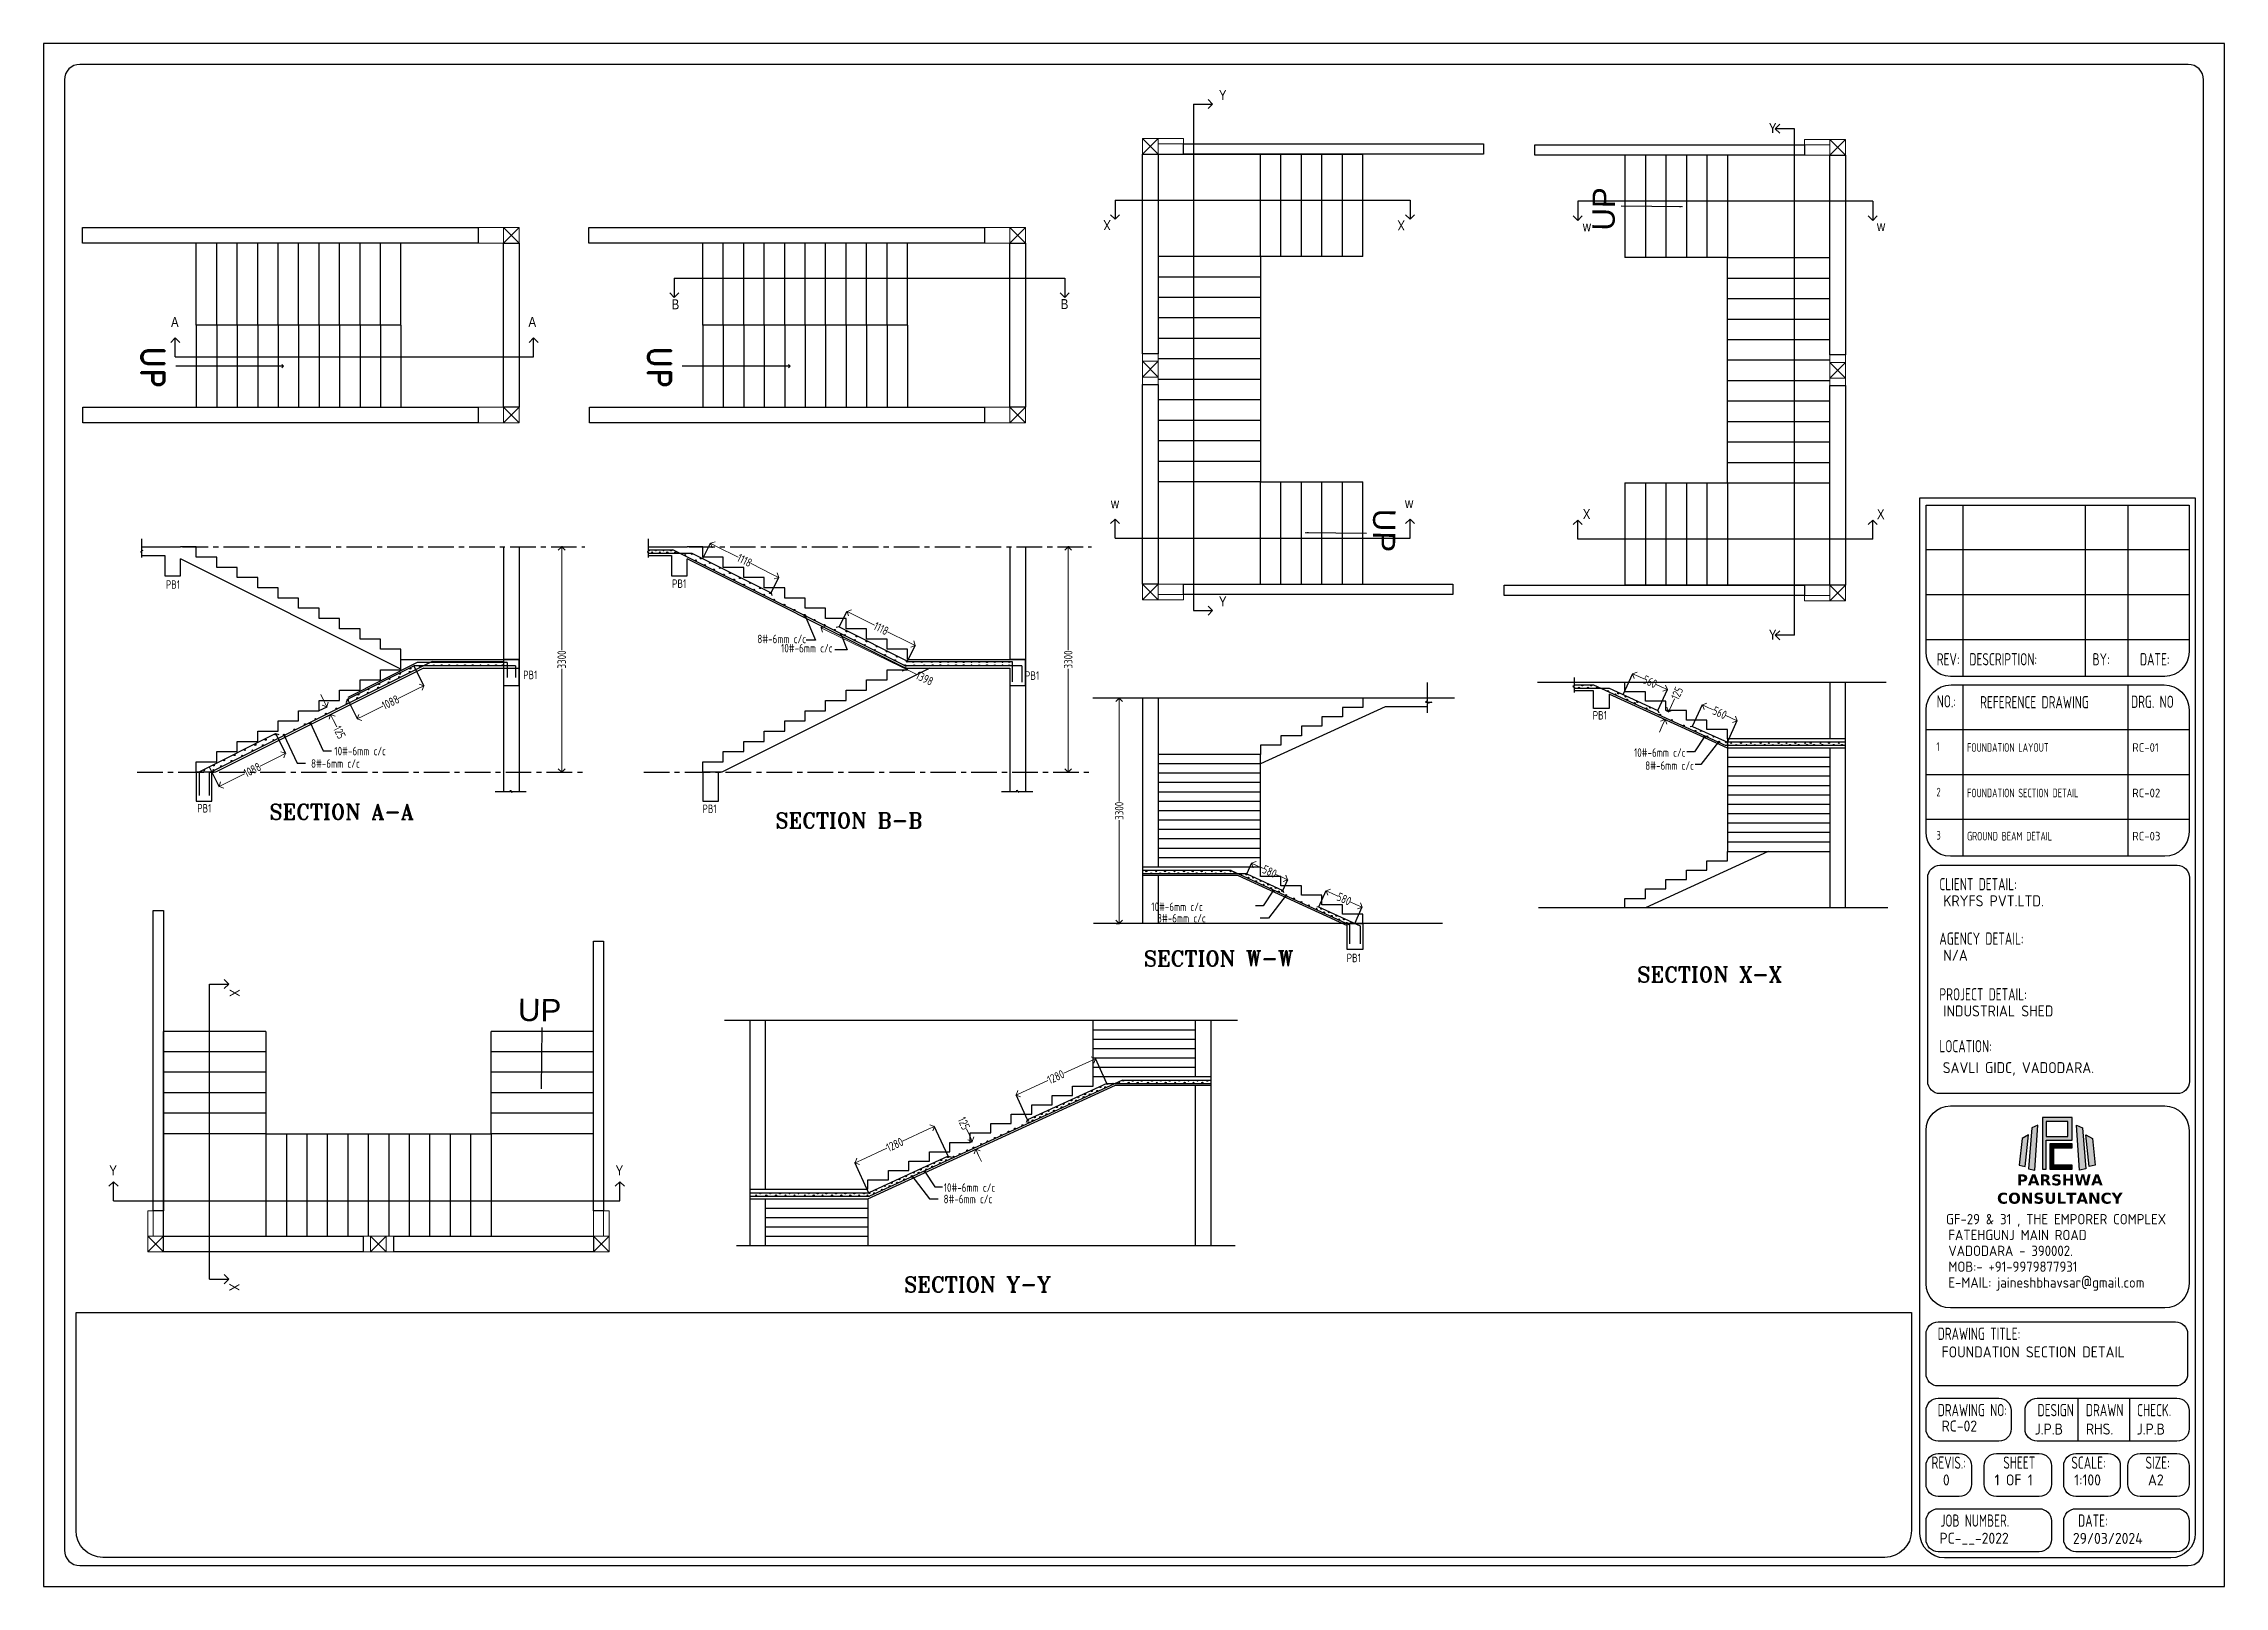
# Model space of a CAD drawing. Header units: inches. Extents: x -605 to 2991212, y -2872845 to 0.
# Drawn here: x 2690600 to 2818445, y -2339373 to -2248978 of the extents above; entities that cross this region are included whole.
import ezdxf

# ---------------------------------------------------------------- set-up
doc = ezdxf.new("R2010")
doc.units = ezdxf.units.IN
doc.header["$LTSCALE"] = 600
doc.header["$MEASUREMENT"] = 0
doc.linetypes.add('CENTERX2', pattern=[4, 2.5, -0.5, 0.5, -0.5])
for name, color, linetype in [('05 RG_TXT', 7, 'Continuous'), ('NOITHAT', 21, 'Continuous'), ('RC BEAM', 130, 'Continuous'), ('SnT-DIMENSION', 7, 'Continuous'), ('SnT-DIMS2', 7, 'Continuous')]:
    doc.layers.add(name, color=color, linetype=linetype)
for name, color, linetype, lineweight in [('PV_MASONRY', 10, 'Continuous', 0), ('rDIMension', 1, 'Continuous', 18), ('rRCC 1', 3, 'Continuous', 25), ('rRCC 2', 40, 'Continuous', 15), ('rREINF 1', 1, 'Continuous', 25), ('rREINF 2', 4, 'Continuous', 25), ('rSHEET', 2, 'Continuous', 30), ('TAG', 132, 'Continuous', 0), ('TEXT 1', 1, 'Continuous', 0)]:
    doc.layers.add(name, color=color, linetype=linetype, lineweight=lineweight)
doc.styles.add('DIM', font='geniso.shx', dxfattribs={"width": 0.85})
doc.styles.add('MtXpl_Arial_Narrow_1', font='ARIALN.TTF')
doc.styles.add('RG', font='arial.ttf')
doc.styles.add('ROMAND', font='romand.shx')
doc.styles.add('ROMANS', font='arial.ttf')
doc.styles.add('SANDY', font='romant.shx')
doc.styles.get("Standard").update_dxf_attribs({"font": 'arial.ttf'})
doc.styles.add('TEXT3', font='geniso.shx')
doc.styles.add('TEXT3 0.75NA', font='geniso.shx', dxfattribs={"width": 0.75})
doc.dimstyles.new('SnT', dxfattribs={"dimtxt": 2.5, "dimasz": 1, "dimexe": 1, "dimexo": 1, "dimgap": 1, "dimtad": 1, "dimdec": 0, "dimzin": 0, "dimdsep": 46, "dimtxsty": 'ROMANS', "dimblk": 'L1', "dimcen": 1, "dimclrd": 1, "dimclre": 1, "dimadec": 0, "dimazin": 0, "dimtfac": 1, "dimtdec": 0, "dimtmove": 0, "dimatfit": 3, "dimldrblk": 'LL1', "dimfxl": 1, "dimtolj": 1, "dimtzin": 0, "dimarcsym": 0})
doc.dimstyles.new('ST-100', dxfattribs={"dimscale": 100, "dimtxt": 2.5, "dimasz": 2, "dimexe": 0.18, "dimexo": 0.0625, "dimgap": 0.2, "dimtad": 0, "dimdec": 0, "dimzin": 0, "dimdsep": 46, "dimtxsty": 'DIM', "dimblk": 'OPEN90', "dimcen": 0.09, "dimclrd": 256, "dimclrt": 7, "dimadec": 0, "dimazin": 0, "dimtfac": 1, "dimtdec": 0, "dimtofl": 0, "dimtmove": 0, "dimatfit": 3, "dimldrblk": 'OPEN90', "dimfxl": 1, "dimtolj": 1, "dimtzin": 0, "dimlwd": -1, "dimarcsym": 0})
doc.dimstyles.new('ST-150', dxfattribs={"dimscale": 75, "dimtxt": 3, "dimasz": 2, "dimexe": 0.18, "dimexo": 0.0625, "dimgap": 0.2, "dimtad": 0, "dimdec": 0, "dimlfac": 2, "dimzin": 0, "dimdsep": 46, "dimtxsty": 'DIM', "dimblk": 'OPEN90', "dimcen": 0.09, "dimclrd": 256, "dimclrt": 7, "dimadec": 0, "dimazin": 0, "dimtfac": 1, "dimtdec": 0, "dimtofl": 0, "dimtmove": 0, "dimatfit": 3, "dimldrblk": 'OPEN90', "dimfxl": 1, "dimtolj": 1, "dimtzin": 0, "dimlwd": -1, "dimarcsym": 0})
doc.dimstyles.new('ST-25', dxfattribs={"dimscale": 100, "dimtxt": 2.5, "dimasz": 2, "dimexe": 0.18, "dimexo": 0.0625, "dimgap": 0.2, "dimtad": 0, "dimdec": 0, "dimlfac": 0.25, "dimzin": 0, "dimdsep": 46, "dimtxsty": 'DIM', "dimblk": 'OPEN90', "dimcen": 0.09, "dimclrd": 256, "dimclrt": 7, "dimadec": 0, "dimazin": 0, "dimtfac": 1, "dimtdec": 0, "dimtofl": 0, "dimtmove": 0, "dimatfit": 3, "dimldrblk": 'OPEN90', "dimfxl": 1, "dimtolj": 1, "dimtzin": 0, "dimlwd": -1, "dimarcsym": 0})

msp = doc.modelspace()

# ---------------------------------------------------------------- texts
at = {"layer": '05 RG_TXT', "char_height": 1308.1, "width": 4167.839, "attachment_point": 5, "style": 'RG'}
for insert, rotation in [((2782065.3, -2258663.4), 89.373019), ((2769177.9, -2277502.7), 269.373019), ((2719680.2, -2305612.6), 359.373019)]:
    msp.add_mtext('UP', dxfattribs=dict(at, insert=insert, rotation=rotation))
at = {"layer": 'rRCC 1', "color": 7, "char_height": 500, "style": 'DIM'}
for s, insert, attachment_point in [('\\A1;PB1', (2698596.7, -2280672.9), 6), ('\\A1;PB1', (2728274.8, -2280621.5), 6), ('\\A1;8#-6mm c/c', (2735298.2, -2283861.9), 6), ('\\A1;10#-6mm c/c', (2736853.5, -2284399.3), 6), ('\\A1;PB1', (2719545.2, -2285967.1), 6), ('\\A1;PB1', (2748965.8, -2286006.2), 6), ('\\A1;PB1', (2782246.7, -2288334), 6), ('\\A1;8#-6mm c/c', (2709136, -2291156.1), 6), ('\\A1;10#-6mm c/c', (2710668.5, -2290429.2), 6), ('\\A1;10#-6mm c/c', (2783835.1, -2290517.9), 4), ('\\A1;8#-6mm c/c', (2784494.8, -2291280.1), 4), ('\\A1;PB1', (2700436.6, -2293781.1), 6), ('\\A1;PB1', (2730055.9, -2293811.2), 6), ('\\A1;10#-6mm c/c', (2758557, -2299552.1), 6), ('\\A1;8#-6mm c/c', (2758728, -2300224.1), 6), ('\\A1;PB1', (2767824.1, -2302551.5), 6), ('\\A1;10#-6mm c/c', (2746388.8, -2316006.5), 6), ('\\A1;8#-6mm c/c', (2746217.7, -2316678.4), 6)]:
    msp.add_mtext(s, dxfattribs=dict(at, insert=insert, attachment_point=attachment_point))
at = {"layer": 'rSHEET', "style": 'TEXT3 0.75NA', "width": 0.75}
for s, height, p in [('REV:', 717.4, (2801583.2, -2285408.5)), ('DESCRIPTION:', 717.397, (2803495.6, -2285408.5)), ('BY:', 717.4, (2810719.5, -2285408.5)), ('DATE:', 717.4, (2813494.7, -2285408.5)), ('NO.:', 717.4, (2801583.2, -2287873.5)), ('REFERENCE DRAWING', 717.397, (2804123.4, -2287925.8)), ('DRG. NO', 717.4, (2812971.5, -2287899.4)), ('1', 507.3, (2801569.1, -2290422.6)), ('FOUNDATION LAYOUT', 507.251, (2803360.8, -2290474)), ('3', 507.3, (2801569.1, -2295618.8)), ('GROUND BEAM DETAIL', 507.251, (2803360.8, -2295670.3)), ('CLIENT DETAIL:', 717.397, (2801735.6, -2298587.2)), ('AGENCY DETAIL:', 717.397, (2801735.6, -2301776.2)), ('PROJECT DETAIL:', 717.397, (2801735.6, -2305040.3)), ('LOCATION:', 717.4, (2801735.6, -2308079.2)), ('DRAWING TITLE:', 717.397, (2801635.4, -2324930.4)), ('DRAWING NO:', 717.397, (2801635.4, -2329404.9)), ('DESIGN', 717.4, (2807490.4, -2329404.9)), ('DRAWN', 717.4, (2810325.5, -2329404.9)), ('CHECK.', 717.4, (2813325.2, -2329404.9)), ('REVIS.:', 717.4, (2801276, -2332483.7)), ('SHEET', 717.4, (2805481.9, -2332483.7)), ('SCALE:', 717.4, (2809472.9, -2332483.7)), ('SIZE:', 717.4, (2813821.7, -2332483.7)), ('JOB NUMBER.', 717.397, (2801797.5, -2335878.2)), ('DATE:', 717.4, (2809868.2, -2335878.2))]:
    msp.add_text(s, height=height, dxfattribs=at).set_placement(p)
at = {"layer": 'rSHEET'}
for s, height, style, p in [('RC-01', 507.25, 'TEXT3 0.75NA', (2813045.6, -2290474)), ('RC-03', 507.25, 'TEXT3 0.75NA', (2813045.6, -2295670.3)), ('KRYFS PVT.LTD.', 645.657, 'TEXT3', (2801964.2, -2299528.6)), ('N/A', 645.66, 'TEXT3', (2801964.2, -2302717.6)), ('INDUSTRIAL SHED', 645.657, 'TEXT3', (2801964.2, -2305981.6)), ('SAVLI GIDC, VADODARA.', 645.657, 'TEXT3', (2801933.1, -2309302.5)), ('FOUNDATION SECTION DETAIL', 645.657, 'TEXT3', (2801863.9, -2325960.2)), ('RC-02', 645.66, 'TEXT3', (2801863.9, -2330300.5)), ('J.P.B', 645.66, 'TEXT3', (2807324.3, -2330478.2)), ('RHS.', 645.66, 'TEXT3', (2810325, -2330478.2)), ('J.P.B', 645.66, 'TEXT3', (2813302.6, -2330478.2)), ('0', 645.7, 'TEXT3', (2801942, -2333459.9)), ('1 OF 1', 645.66, 'TEXT3', (2804976.9, -2333459.9)), ('1:100', 645.66, 'TEXT3', (2809644.4, -2333459.9)), ('A2', 645.66, 'TEXT3', (2813966.5, -2333459.9)), ('PC-__-2022', 645.66, 'TEXT3', (2801742.9, -2336876.4)), ('29/03/2024', 645.66, 'TEXT3', (2809563.2, -2336885.2))]:
    msp.add_text(s, height=height, dxfattribs=dict(at, style=style)).set_placement(p)
at = {"layer": 'rSHEET', "color": 1, "style": 'TEXT3 0.75NA', "width": 0.75}
for s, height, p in [('2', 507.3, (2801569.1, -2293087.9)), ('FOUNDATION SECTION DETAIL', 507.251, (2803360.8, -2293139.4))]:
    msp.add_text(s, height=height, dxfattribs=at).set_placement(p)
at = {"layer": 'rSHEET', "color": 1, "style": 'TEXT3 0.75NA'}
msp.add_text('RC-02', height=507.25, dxfattribs=at).set_placement((2813045.6, -2293139.4))
at = {"layer": 'rSHEET', "lineweight": 13, "style": 'TEXT3'}
for s, p in [('GF-29 & 31 , THE EMPORER COMPLEX', (2802124.8, -2318159.7)), ('FATEHGUNJ MAIN ROAD', (2802263.9, -2319087.5)), ('VADODARA - 390002.', (2802263.9, -2320015.3)), ('MOB:- +91-9979877931', (2802263.9, -2320943.1)), ('E-MAIL: jaineshbhavsar@gmail.com', (2802263.9, -2321870.9))]:
    msp.add_text(s, height=604.449, dxfattribs=at).set_placement(p)
at = {"layer": 'SnT-DIMENSION', "linetype": 'ByBlock', "char_height": 1364.61, "width": 30468.908, "attachment_point": 1, "rotation": 270, "style": 'ROMAND'}
for insert in [(2697688.2, -2266710.8), (2727381.7, -2266710.8)]:
    msp.add_mtext('\\A1;UP', dxfattribs=dict(at, insert=insert))
at = {"layer": 'TAG', "style": 'SANDY'}
for s, p in [('SECTION A-A', (2703836.7, -2294436.6)), ('SECTION B-B', (2733501.7, -2294947.7)), ('SECTION W-W', (2755101.5, -2303034.2)), ('SECTION X-X', (2784030.4, -2303967)), ('SECTION Y-Y', (2741048, -2322130.4))]:
    msp.add_text(s, height=893.934, dxfattribs=at).set_placement(p)
at = {"layer": 'TEXT 1', "style": 'MtXpl_Arial_Narrow_1'}
for s, p in [('Y', (2759502.2, -2252273)), ('Y', (2791741.1, -2254213.1)), ('w', (2780832.8, -2259973.1)), ('w', (2798076.3, -2259963.4)), ('B', (2727416.9, -2264544.6)), ('B', (2750229, -2264530.2)), ('A', (2698069.5, -2265583.4)), ('A', (2719024.1, -2265573.7)), ('w', (2753167, -2276202.7)), ('w', (2770410.5, -2276193)), ('X', (2780832.8, -2276836.6)), ('X', (2798076.3, -2276846.2)), ('Y', (2759502.2, -2281953)), ('Y', (2791741.1, -2283893.1)), ('Y', (2694450.6, -2315288.4)), ('Y', (2724130.5, -2315288.4))]:
    msp.add_text(s, height=583.2, dxfattribs=at).set_placement(p)
for rotation, p in [(180, (2753167, -2259319.9)), (180, (2770410.5, -2259329.5)), (270, (2701507, -2304380.1)), (270, (2701497.4, -2321623.6))]:
    msp.add_text('X', height=583.2, rotation=rotation, dxfattribs=at).set_placement(p)

# ---------------------------------------------------------------- blocks, each defined once
blk = doc.blocks.new('_Open90')
at = {"color": 0, "linetype": 'ByBlock', "lineweight": -2}
for p, q in [((0, 0), (-1, 0)), ((-0.5, 0.5), (0, 0)), ((0, 0), (-0.5, -0.5))]:
    blk.add_line(p, q, dxfattribs=at)
blk = doc.blocks.new('*D1249')
at = {"layer": 'Defpoints', "color": 0, "linetype": 'ByBlock'}
for p in [(2721031, -2278464), (2720972, -2291664), (2721031, -2291664)]:
    blk.add_point(p, dxfattribs=at)
at = {"layer": 'rDIMension', "color": 0, "linetype": 'ByBlock', "lineweight": -2, "ltscale": 0.1}
for p, q in [((2721025, -2278464), (2720954, -2278464)), ((2721025, -2291664), (2720954, -2291664))]:
    blk.add_line(p, q, dxfattribs=at)
at = {"layer": 'rDIMension', "linetype": 'ByBlock', "ltscale": 0.1}
for p, q in [((2720972, -2278864), (2720972, -2284512)), ((2720972, -2291264), (2720972, -2285615))]:
    blk.add_line(p, q, dxfattribs=at)
at = {"layer": 'rDIMension', "linetype": 'ByBlock', "xscale": 400, "yscale": 400, "zscale": 400}
for p, rotation in [((2720972, -2278464), 90), ((2720972, -2291664), 270)]:
    blk.add_blockref('_Open90', p, dxfattribs=dict(at, rotation=rotation))
at = {"layer": 'rDIMension', "color": 7, "linetype": 'ByBlock', "insert": (2720972, -2285064), "char_height": 500, "attachment_point": 5, "rotation": 90, "style": 'DIM'}
blk.add_mtext('\\A1;3300', dxfattribs=at)
blk = doc.blocks.new('*D940')
at = {"layer": 'Defpoints', "color": 0, "linetype": 'ByBlock'}
for p in [(2706751, -2288064), (2707425, -2288286), (2706974, -2288511)]:
    blk.add_point(p, dxfattribs=at)
at = {"layer": 'rDIMension', "linetype": 'ByBlock', "ltscale": 0.1}
for p, q in [((2707022, -2287481), (2706843, -2287123)), ((2707604, -2288644), (2707786, -2289009))]:
    blk.add_line(p, q, dxfattribs=at)
at = {"layer": 'rDIMension', "color": 0, "linetype": 'ByBlock', "lineweight": -2, "ltscale": 0.1}
for p, q in [((2706756, -2288061), (2707217, -2287831)), ((2706980, -2288508), (2707441, -2288278))]:
    blk.add_line(p, q, dxfattribs=at)
at = {"layer": 'rDIMension', "linetype": 'ByBlock', "xscale": 400, "yscale": 400, "zscale": 400}
for p, rotation in [((2707201, -2287839), 296.5650511768871), ((2707425, -2288286), 116.5650511768871)]:
    blk.add_blockref('_Open90', p, dxfattribs=dict(at, rotation=rotation))
at = {"layer": 'rDIMension', "color": 7, "linetype": 'ByBlock', "insert": (2707947, -2289331), "char_height": 500, "attachment_point": 5, "rotation": 296.56505, "style": 'DIM'}
blk.add_mtext('\\A1;125', dxfattribs=at)
blk = doc.blocks.new('*D941')
at = {"layer": 'Defpoints', "color": 0, "linetype": 'ByBlock'}
for p in [(2712304, -2285444), (2712882, -2286601), (2708412, -2287390)]:
    blk.add_point(p, dxfattribs=at)
at = {"layer": 'rDIMension', "color": 0, "linetype": 'ByBlock', "lineweight": -2, "ltscale": 0.1}
for p, q in [((2712306, -2285449), (2712890, -2286617)), ((2708415, -2287395), (2708998, -2288563))]:
    blk.add_line(p, q, dxfattribs=at)
at = {"layer": 'rDIMension', "linetype": 'ByBlock', "ltscale": 0.1}
for p, q in [((2712524, -2286780), (2711391, -2287346)), ((2709348, -2288368), (2710481, -2287801))]:
    blk.add_line(p, q, dxfattribs=at)
at = {"layer": 'rDIMension', "linetype": 'ByBlock', "xscale": 400, "yscale": 400, "zscale": 400}
for p, rotation in [((2712882, -2286601), 26.56505117708896), ((2708990, -2288547), 206.5650511770889)]:
    blk.add_blockref('_Open90', p, dxfattribs=dict(at, rotation=rotation))
at = {"layer": 'rDIMension', "color": 7, "linetype": 'ByBlock', "insert": (2710936, -2287574), "char_height": 500, "attachment_point": 5, "rotation": 26.56505, "style": 'DIM'}
blk.add_mtext('\\A1;1088', dxfattribs=at)
blk = doc.blocks.new('L1')
at = {"color": 1}
blk.add_line((0, -1), (0, 1), dxfattribs=at)
blk.add_solid([(-2, 0.3), (-2, -0.3), (0, 0)], dxfattribs=at)
blk = doc.blocks.new('LL1')
at = {"color": 1}
blk.add_solid([(-2, 0.3), (-2, -0.3), (0, 0)], dxfattribs=at)
blk = doc.blocks.new('*D938')
at = {"layer": 'Defpoints', "color": 0, "linetype": 'ByBlock'}
for p in [(2755017, -2287330), (2753477, -2300530), (2753654, -2300530)]:
    blk.add_point(p, dxfattribs=at)
at = {"layer": 'rDIMension', "color": 0, "linetype": 'ByBlock', "lineweight": -2, "ltscale": 0.1}
for p, q in [((2755011, -2287330), (2753636, -2287330)), ((2753484, -2300530), (2753672, -2300530))]:
    blk.add_line(p, q, dxfattribs=at)
at = {"layer": 'rDIMension', "linetype": 'ByBlock', "ltscale": 0.1}
for p, q in [((2753654, -2287730), (2753654, -2293379)), ((2753654, -2300130), (2753654, -2294481))]:
    blk.add_line(p, q, dxfattribs=at)
at = {"layer": 'rDIMension', "linetype": 'ByBlock', "xscale": 400, "yscale": 400, "zscale": 400}
for p, rotation in [((2753654, -2287330), 90), ((2753654, -2300530), 270)]:
    blk.add_blockref('_Open90', p, dxfattribs=dict(at, rotation=rotation))
at = {"layer": 'rDIMension', "color": 7, "linetype": 'ByBlock', "insert": (2753654, -2293930), "char_height": 500, "attachment_point": 5, "rotation": 90, "style": 'DIM'}
blk.add_mtext('\\A1;3300', dxfattribs=at)
blk = doc.blocks.new('*D939')
at = {"layer": 'Defpoints', "color": 0, "linetype": 'ByBlock'}
for p in [(2704201, -2289406), (2700310, -2291351), (2700888, -2292508)]:
    blk.add_point(p, dxfattribs=at)
at = {"layer": 'rDIMension', "color": 0, "linetype": 'ByBlock', "lineweight": -2, "ltscale": 0.1}
for p, q in [((2704204, -2289411), (2704788, -2290578)), ((2700312, -2291357), (2700896, -2292524))]:
    blk.add_line(p, q, dxfattribs=at)
at = {"layer": 'rDIMension', "linetype": 'ByBlock', "ltscale": 0.1}
for p, q in [((2704422, -2290741), (2703289, -2291308)), ((2701246, -2292329), (2702379, -2291763))]:
    blk.add_line(p, q, dxfattribs=at)
at = {"layer": 'rDIMension', "linetype": 'ByBlock', "xscale": 400, "yscale": 400, "zscale": 400}
for p, rotation in [((2704780, -2290562), 26.56505117704509), ((2700888, -2292508), 206.5650511770451)]:
    blk.add_blockref('_Open90', p, dxfattribs=dict(at, rotation=rotation))
at = {"layer": 'rDIMension', "color": 7, "linetype": 'ByBlock', "insert": (2702834, -2291535), "char_height": 500, "attachment_point": 5, "rotation": 26.56505, "style": 'DIM'}
blk.add_mtext('\\A1;1088', dxfattribs=at)
blk = doc.blocks.new('*D1147')
at = {"layer": 'Defpoints', "color": 0, "linetype": 'ByBlock'}
for p in [(2765783, -2298614), (2765348, -2299563), (2767457, -2300530)]:
    blk.add_point(p, dxfattribs=at)
at = {"layer": 'rDIMension', "color": 0, "linetype": 'ByBlock', "lineweight": -2, "ltscale": 0.1}
for p, q in [((2765351, -2299558), (2765791, -2298598)), ((2767460, -2300524), (2767900, -2299564))]:
    blk.add_line(p, q, dxfattribs=at)
at = {"layer": 'rDIMension', "linetype": 'ByBlock', "ltscale": 0.1}
for p, q in [((2766147, -2298781), (2766472, -2298930)), ((2767529, -2299414), (2767204, -2299265))]:
    blk.add_line(p, q, dxfattribs=at)
at = {"layer": 'rDIMension', "linetype": 'ByBlock', "xscale": 400, "yscale": 400, "zscale": 400}
for p, rotation in [((2765783, -2298614), 155.3764352138591), ((2767892, -2299581), 335.3764352138591)]:
    blk.add_blockref('_Open90', p, dxfattribs=dict(at, rotation=rotation))
at = {"layer": 'rDIMension', "color": 7, "linetype": 'ByBlock', "insert": (2766838, -2299097), "char_height": 500, "attachment_point": 5, "rotation": 335.37644, "style": 'DIM'}
blk.add_mtext('\\A1;580', dxfattribs=at)
blk = doc.blocks.new('*D1148')
at = {"layer": 'Defpoints', "color": 0, "linetype": 'ByBlock'}
for p in [(2761417, -2297004), (2761130, -2297630), (2763239, -2298597)]:
    blk.add_point(p, dxfattribs=at)
at = {"layer": 'rDIMension', "color": 0, "linetype": 'ByBlock', "lineweight": -2, "ltscale": 0.1}
for p, q in [((2761133, -2297624), (2761425, -2296988)), ((2763242, -2298591), (2763534, -2297954))]:
    blk.add_line(p, q, dxfattribs=at)
at = {"layer": 'rDIMension', "linetype": 'ByBlock', "ltscale": 0.1}
for p, q in [((2761781, -2297171), (2762106, -2297320)), ((2763162, -2297804), (2762838, -2297655))]:
    blk.add_line(p, q, dxfattribs=at)
at = {"layer": 'rDIMension', "linetype": 'ByBlock', "xscale": 400, "yscale": 400, "zscale": 400}
for p, rotation in [((2761417, -2297004), 155.3764352138364), ((2763526, -2297971), 335.3764352138364)]:
    blk.add_blockref('_Open90', p, dxfattribs=dict(at, rotation=rotation))
at = {"layer": 'rDIMension', "color": 7, "linetype": 'ByBlock', "insert": (2762472, -2297487), "char_height": 500, "attachment_point": 5, "rotation": 335.37644, "style": 'DIM'}
blk.add_mtext('\\A1;580', dxfattribs=at)
blk = doc.blocks.new('*D1149')
at = {"layer": 'Defpoints', "color": 0, "linetype": 'ByBlock'}
for p in [(2744926, -2313357), (2745134, -2313811), (2745246, -2313760)]:
    blk.add_point(p, dxfattribs=at)
at = {"layer": 'rDIMension', "linetype": 'ByBlock', "ltscale": 0.1}
for p, q in [((2744871, -2312942), (2744701, -2312570)), ((2745413, -2314124), (2745579, -2314487))]:
    blk.add_line(p, q, dxfattribs=at)
at = {"layer": 'rDIMension', "color": 0, "linetype": 'ByBlock', "lineweight": -2, "ltscale": 0.1}
for p, q in [((2744932, -2313354), (2745054, -2313298)), ((2745140, -2313809), (2745262, -2313753))]:
    blk.add_line(p, q, dxfattribs=at)
at = {"layer": 'rDIMension', "linetype": 'ByBlock', "xscale": 400, "yscale": 400, "zscale": 400}
for p, rotation in [((2745038, -2313306), 294.6235647861313), ((2745246, -2313760), 114.6235647861313)]:
    blk.add_blockref('_Open90', p, dxfattribs=dict(at, rotation=rotation))
at = {"layer": 'rDIMension', "color": 7, "linetype": 'ByBlock', "insert": (2744551, -2312243), "char_height": 500, "attachment_point": 5, "rotation": 294.62356, "style": 'DIM'}
blk.add_mtext('\\A1;125', dxfattribs=at)
blk = doc.blocks.new('*D1150')
at = {"layer": 'Defpoints', "color": 0, "linetype": 'ByBlock'}
for p in [(2742823, -2312425), (2743624, -2314173), (2738970, -2316307)]:
    blk.add_point(p, dxfattribs=at)
at = {"layer": 'rDIMension', "linetype": 'ByBlock', "ltscale": 0.1}
for p, q in [((2742459, -2312591), (2740958, -2313279)), ((2738532, -2314391), (2740033, -2313703))]:
    blk.add_line(p, q, dxfattribs=at)
at = {"layer": 'rDIMension', "color": 0, "linetype": 'ByBlock', "lineweight": -2, "ltscale": 0.1}
for p, q in [((2743622, -2314168), (2742815, -2312408)), ((2738967, -2316301), (2738161, -2314542))]:
    blk.add_line(p, q, dxfattribs=at)
at = {"layer": 'rDIMension', "linetype": 'ByBlock', "xscale": 400, "yscale": 400, "zscale": 400}
for p, rotation in [((2742823, -2312425), 24.62356478615335), ((2738168, -2314558), 204.6235647861533)]:
    blk.add_blockref('_Open90', p, dxfattribs=dict(at, rotation=rotation))
at = {"layer": 'rDIMension', "color": 7, "linetype": 'ByBlock', "insert": (2740496, -2313491), "char_height": 500, "attachment_point": 5, "rotation": 24.62356, "style": 'DIM'}
blk.add_mtext('\\A1;1280', dxfattribs=at)
blk = doc.blocks.new('*D1151')
at = {"layer": 'Defpoints', "color": 0, "linetype": 'ByBlock'}
for p in [(2752268, -2308454), (2752933, -2309907), (2748279, -2312040)]:
    blk.add_point(p, dxfattribs=at)
at = {"layer": 'rDIMension', "linetype": 'ByBlock', "ltscale": 0.1}
for p, q in [((2751904, -2308621), (2750403, -2309309)), ((2747977, -2310421), (2749478, -2309733))]:
    blk.add_line(p, q, dxfattribs=at)
at = {"layer": 'rDIMension', "color": 0, "linetype": 'ByBlock', "lineweight": -2, "ltscale": 0.1}
for p, q in [((2752931, -2309901), (2752260, -2308438)), ((2748276, -2312034), (2747606, -2310571))]:
    blk.add_line(p, q, dxfattribs=at)
at = {"layer": 'rDIMension', "linetype": 'ByBlock', "xscale": 400, "yscale": 400, "zscale": 400}
for p, rotation in [((2752268, -2308454), 24.6235647861723), ((2747613, -2310587), 204.6235647861723)]:
    blk.add_blockref('_Open90', p, dxfattribs=dict(at, rotation=rotation))
at = {"layer": 'rDIMension', "color": 7, "linetype": 'ByBlock', "insert": (2749940, -2309521), "char_height": 500, "attachment_point": 5, "rotation": 24.62356, "style": 'DIM'}
blk.add_mtext('\\A1;1280', dxfattribs=at)
blk = doc.blocks.new('*D1152')
at = {"layer": 'Defpoints', "color": 0, "linetype": 'ByBlock'}
for p in [(2787269, -2288982), (2789879, -2288650), (2789306, -2289910)]:
    blk.add_point(p, dxfattribs=at)
at = {"layer": 'rDIMension', "color": 0, "linetype": 'ByBlock', "lineweight": -2, "ltscale": 0.1}
for p, q in [((2787271, -2288976), (2787850, -2287706)), ((2789309, -2289904), (2789887, -2288634))]:
    blk.add_line(p, q, dxfattribs=at)
at = {"layer": 'rDIMension', "linetype": 'ByBlock', "ltscale": 0.1}
for p, q in [((2788206, -2287888), (2788494, -2288020)), ((2789515, -2288485), (2789227, -2288353))]:
    blk.add_line(p, q, dxfattribs=at)
at = {"layer": 'rDIMension', "linetype": 'ByBlock', "xscale": 400, "yscale": 400, "zscale": 400}
for p, rotation in [((2787842, -2287723), 155.5134755160291), ((2789879, -2288650), 335.5134755160291)]:
    blk.add_blockref('_Open90', p, dxfattribs=dict(at, rotation=rotation))
at = {"layer": 'rDIMension', "color": 7, "linetype": 'ByBlock', "insert": (2788861, -2288187), "char_height": 500, "attachment_point": 5, "rotation": 335.51348, "style": 'DIM'}
blk.add_mtext('\\A1;560', dxfattribs=at)
blk = doc.blocks.new('*D1153')
at = {"layer": 'Defpoints', "color": 0, "linetype": 'ByBlock'}
for p in [(2783194, -2287126), (2783752, -2285903), (2785232, -2288054)]:
    blk.add_point(p, dxfattribs=at)
at = {"layer": 'rDIMension', "color": 0, "linetype": 'ByBlock', "lineweight": -2, "ltscale": 0.1}
for p, q in [((2783197, -2287121), (2783759, -2285886)), ((2785234, -2288048), (2785796, -2286814))]:
    blk.add_line(p, q, dxfattribs=at)
at = {"layer": 'rDIMension', "linetype": 'ByBlock', "ltscale": 0.1}
for p, q in [((2784116, -2286068), (2784404, -2286200)), ((2785425, -2286665), (2785137, -2286533))]:
    blk.add_line(p, q, dxfattribs=at)
at = {"layer": 'rDIMension', "linetype": 'ByBlock', "xscale": 400, "yscale": 400, "zscale": 400}
for p, rotation in [((2783752, -2285903), 155.5134755161158), ((2785789, -2286830), 335.5134755161159)]:
    blk.add_blockref('_Open90', p, dxfattribs=dict(at, rotation=rotation))
at = {"layer": 'rDIMension', "color": 7, "linetype": 'ByBlock', "insert": (2784770, -2286366), "char_height": 500, "attachment_point": 5, "rotation": 335.51348, "style": 'DIM'}
blk.add_mtext('\\A1;560', dxfattribs=at)
blk = doc.blocks.new('*D1154')
at = {"layer": 'Defpoints', "color": 0, "linetype": 'ByBlock'}
for p in [(2785706, -2288060), (2785498, -2288514), (2785653, -2288585)]:
    blk.add_point(p, dxfattribs=at)
at = {"layer": 'rDIMension', "color": 0, "linetype": 'ByBlock', "lineweight": -2, "ltscale": 0.1}
for p, q in [((2785712, -2288062), (2785878, -2288138)), ((2785503, -2288517), (2785669, -2288593))]:
    blk.add_line(p, q, dxfattribs=at)
at = {"layer": 'rDIMension', "linetype": 'ByBlock', "ltscale": 0.1}
for p, q in [((2786028, -2287767), (2786210, -2287371)), ((2785486, -2288949), (2785320, -2289313))]:
    blk.add_line(p, q, dxfattribs=at)
at = {"layer": 'rDIMension', "linetype": 'ByBlock', "xscale": 400, "yscale": 400, "zscale": 400}
for p, rotation in [((2785861, -2288131), 245.3764352136909), ((2785653, -2288585), 65.37643521369085)]:
    blk.add_blockref('_Open90', p, dxfattribs=dict(at, rotation=rotation))
at = {"layer": 'rDIMension', "color": 7, "linetype": 'ByBlock', "insert": (2786360, -2287043), "char_height": 500, "attachment_point": 5, "rotation": 65.37644, "style": 'DIM'}
blk.add_mtext('\\A1;125', dxfattribs=at)
blk = doc.blocks.new('Q')
at = {"linetype": 'Continuous', "ltscale": 0.5}
h = blk.add_hatch(color=152, dxfattribs=at)
h.dxf.hatch_style = 1
h.paths.add_polyline_path([(6.07, 15.37), (5.53, 10.52), (6.67, 10.29), (7.27, 16.02)])
h.paths.add_polyline_path([(18.9, 15.37), (19.44, 10.52), (18.3, 10.29), (17.7, 16.02)])
h = blk.add_hatch(color=10, dxfattribs=at)
h.dxf.hatch_style = 1
h.paths.add_polyline_path([(7.87, 17.31), (7.27, 9.83), (8.41, 9.62), (8.96, 17.82)])
h.paths.add_polyline_path([(17.1, 17.31), (17.7, 9.83), (16.56, 9.62), (16.01, 17.82)])
h = blk.add_hatch(color=152, dxfattribs=at)
h.dxf.hatch_style = 1
h.paths.add_polyline_path([(9.79, 19.18), (9.79, 9.76), (10.5, 9.76), (10.5, 15.05), (15.19, 15.05), (15.19, 19.18)])
h.paths.add_polyline_path([(10.5, 18.5), (10.5, 15.72), (14.45, 15.72), (14.45, 18.5)], flags=16)
h = blk.add_hatch(color=152, dxfattribs=at)
h.dxf.hatch_style = 1
h.paths.add_polyline_path([(11.15, 14.43), (11.15, 9.76), (15.19, 9.76), (15.19, 10.52), (11.87, 10.52), (11.87, 13.69), (15.19, 13.69), (15.19, 14.43)])
at = {"color": 152, "linetype": 'Continuous'}
for points in [[(6.07, 15.37), (5.53, 10.52), (6.67, 10.29), (7.27, 16.02), (6.07, 15.37)], [(9.79, 19.18), (9.79, 9.76), (10.5, 9.76), (10.5, 15.05), (15.19, 15.05), (15.19, 19.18), (9.79, 19.18)], [(10.5, 18.5), (10.5, 15.72), (14.45, 15.72), (14.45, 18.5), (10.5, 18.5)], [(18.9, 15.37), (19.44, 10.52), (18.3, 10.29), (17.7, 16.02), (18.9, 15.37)], [(11.15, 14.43), (11.15, 9.76), (15.19, 9.76), (15.19, 10.52), (11.87, 10.52), (11.87, 13.69), (15.19, 13.69), (15.19, 14.43), (11.15, 14.43)]]:
    blk.add_lwpolyline(points, dxfattribs=at)
at = {"color": 10, "linetype": 'Continuous'}
for points in [[(7.87, 17.31), (7.27, 9.83), (8.41, 9.62), (8.96, 17.82), (7.87, 17.31)], [(17.1, 17.31), (17.7, 9.83), (16.56, 9.62), (16.01, 17.82), (17.1, 17.31)]]:
    blk.add_lwpolyline(points, dxfattribs=at)
at = {"linetype": 'Continuous', "insert": (1.32, 8.82), "char_height": 2, "attachment_point": 1}
blk.add_mtext_dynamic_manual_height_columns('\\pxqc;{\\fVerdana|b1|i0|c0|p34;\\C152;PARSHWA\\PCONSULTANCY }', width=23.282, gutter_width=1, heights=[6.3], dxfattribs=at)
blk = doc.blocks.new('*D1143')
at = {"layer": 'Defpoints', "color": 0, "linetype": 'ByBlock'}
for p in [(2750724, -2278464), (2750666, -2291664), (2750724, -2291664)]:
    blk.add_point(p, dxfattribs=at)
at = {"layer": 'rDIMension', "color": 0, "linetype": 'ByBlock', "lineweight": -2, "ltscale": 0.1}
for p, q in [((2750718, -2278464), (2750648, -2278464)), ((2750718, -2291664), (2750648, -2291664))]:
    blk.add_line(p, q, dxfattribs=at)
at = {"layer": 'rDIMension', "linetype": 'ByBlock', "ltscale": 0.1}
for p, q in [((2750666, -2278864), (2750666, -2284512)), ((2750666, -2291264), (2750666, -2285615))]:
    blk.add_line(p, q, dxfattribs=at)
at = {"layer": 'rDIMension', "linetype": 'ByBlock', "xscale": 400, "yscale": 400, "zscale": 400}
for p, rotation in [((2750666, -2278464), 90), ((2750666, -2291664), 270)]:
    blk.add_blockref('_Open90', p, dxfattribs=dict(at, rotation=rotation))
at = {"layer": 'rDIMension', "color": 7, "linetype": 'ByBlock', "insert": (2750666, -2285064), "char_height": 500, "attachment_point": 5, "rotation": 90, "style": 'DIM'}
blk.add_mtext('\\A1;3300', dxfattribs=at)
blk = doc.blocks.new('*D1144')
at = {"layer": 'Defpoints', "color": 0, "linetype": 'ByBlock'}
for p in [(2737244, -2283156), (2741699, -2284247), (2741244, -2285156)]:
    blk.add_point(p, dxfattribs=at)
at = {"layer": 'rDIMension', "color": 0, "linetype": 'ByBlock', "lineweight": -2, "ltscale": 0.1}
for p, q in [((2737247, -2283150), (2737707, -2282231)), ((2741247, -2285150), (2741707, -2284231))]:
    blk.add_line(p, q, dxfattribs=at)
at = {"layer": 'rDIMension', "linetype": 'ByBlock', "ltscale": 0.1}
for p, q in [((2738056, -2282426), (2739319, -2283057)), ((2741341, -2284068), (2740078, -2283436))]:
    blk.add_line(p, q, dxfattribs=at)
at = {"layer": 'rDIMension', "linetype": 'ByBlock', "xscale": 400, "yscale": 400, "zscale": 400}
for p, rotation in [((2737699, -2282247), 153.434948822922), ((2741699, -2284247), 333.434948822922)]:
    blk.add_blockref('_Open90', p, dxfattribs=dict(at, rotation=rotation))
at = {"layer": 'rDIMension', "color": 7, "linetype": 'ByBlock', "insert": (2739699, -2283247), "char_height": 500, "attachment_point": 5, "rotation": 333.43495, "style": 'DIM'}
blk.add_mtext('\\A1;1118', dxfattribs=at)
blk = doc.blocks.new('*D1145')
at = {"layer": 'Defpoints', "color": 0, "linetype": 'ByBlock'}
for p in [(2729244, -2279156), (2733696, -2280255), (2733245, -2281156)]:
    blk.add_point(p, dxfattribs=at)
at = {"layer": 'rDIMension', "color": 0, "linetype": 'ByBlock', "lineweight": -2, "ltscale": 0.1}
for p, q in [((2729247, -2279150), (2729703, -2278239)), ((2733248, -2281151), (2733704, -2280239))]:
    blk.add_line(p, q, dxfattribs=at)
at = {"layer": 'rDIMension', "linetype": 'ByBlock', "ltscale": 0.1}
for p, q in [((2730052, -2278434), (2731316, -2279065)), ((2733338, -2280076), (2732074, -2279444))]:
    blk.add_line(p, q, dxfattribs=at)
at = {"layer": 'rDIMension', "linetype": 'ByBlock', "xscale": 400, "yscale": 400, "zscale": 400}
for p, rotation in [((2729695, -2278255), 153.434948822922), ((2733696, -2280255), 333.434948822922)]:
    blk.add_blockref('_Open90', p, dxfattribs=dict(at, rotation=rotation))
at = {"layer": 'rDIMension', "color": 7, "linetype": 'ByBlock', "insert": (2731695, -2279255), "char_height": 500, "attachment_point": 5, "rotation": 333.43495, "style": 'DIM'}
blk.add_mtext('\\A1;1118', dxfattribs=at)
blk = doc.blocks.new('*D1146')
at = {"layer": 'Defpoints', "color": 0, "linetype": 'ByBlock'}
for p in [(2736175, -2283204), (2736220, -2283111), (2741244, -2285564)]:
    blk.add_point(p, dxfattribs=at)
at = {"layer": 'rDIMension', "color": 0, "linetype": 'ByBlock', "lineweight": -2, "ltscale": 0.1}
for p, q in [((2736218, -2283117), (2736167, -2283220)), ((2741241, -2285569), (2741191, -2285673))]:
    blk.add_line(p, q, dxfattribs=at)
at = {"layer": 'rDIMension', "linetype": 'ByBlock', "ltscale": 0.1}
for p, q in [((2740839, -2285481), (2736534, -2283379)), ((2741199, -2285657), (2741791, -2285946))]:
    blk.add_line(p, q, dxfattribs=at)
at = {"layer": 'rDIMension', "linetype": 'ByBlock', "xscale": 400, "yscale": 400, "zscale": 400}
for p, rotation in [((2736175, -2283204), 153.9759606951129), ((2741199, -2285657), 333.9759606951129)]:
    blk.add_blockref('_Open90', p, dxfattribs=dict(at, rotation=rotation))
at = {"layer": 'rDIMension', "color": 7, "linetype": 'ByBlock', "insert": (2742249, -2286170), "char_height": 500, "attachment_point": 5, "rotation": 333.97596, "style": 'DIM'}
blk.add_mtext('\\A1;1398', dxfattribs=at)

# ---------------------------------------------------------------- dimensions: what is measured, and where the dimension line sits
at = {"layer": 'rDIMension', "color": 1, "linetype": 'ByBlock', "ltscale": 0.1}
for p1, p2, distance, picture, middle in [((2729244, -2279156), (2733244.9, -2281156.4), 1007.7, '*D1145', (2731695.1, -2279254.9)), ((2737244, -2283156), (2741244, -2285156), 1016.3, '*D1144', (2739698.5, -2283247)), ((2708411.7, -2287389.8), (2712303.6, -2285443.9), -1293.4, '*D941', (2710936.1, -2287573.6)), ((2785231.6, -2288054.1), (2783194.5, -2287126.3), -1344.7, '*D1153', (2784770.4, -2286366.5)), ((2787268.8, -2288981.9), (2789305.9, -2289909.7), 1383.7, '*D1152', (2788860.9, -2288186.5)), ((2704201.4, -2289405.5), (2700309.5, -2291351.4), 1293.4, '*D939', (2702833.9, -2291535.3)), ((2763239.2, -2298596.7), (2761130.1, -2297630), -688.7, '*D1148', (2762471.6, -2297487.3)), ((2767457.3, -2300530), (2765348.2, -2299563.4), -1044.4, '*D1147', (2766837.9, -2299097.3)), ((2748278.9, -2312040), (2752933.4, -2309906.6), 1598, '*D1151', (2749940.4, -2309520.7)), ((2738969.8, -2316306.6), (2743624.3, -2314173.3), 1923.5, '*D1150', (2740495.6, -2313491.4))]:
    dim = msp.add_aligned_dim(p1=p1, p2=p2, distance=distance, dimstyle='ST-25', override={"dimtxt": 5, "dimasz": 4}, dxfattribs=at)
    dim.commit()
    dim.dimension.update_dxf_attribs({"geometry": picture, "text_midpoint": middle})
for base, p1, p2, picture, middle in [((2720972.3, -2291663.9), (2721030.9, -2278463.9), (2721030.9, -2291663.9), '*D1249', (2720972.3, -2285063.9)), ((2750665.8, -2291663.9), (2750724.3, -2278463.9), (2750724.3, -2291663.9), '*D1143', (2750665.8, -2285063.9)), ((2753653.9, -2300530), (2755017.4, -2287330), (2753477.5, -2300530), '*D938', (2753653.9, -2293930))]:
    dim = msp.add_linear_dim(base=base, p1=p1, p2=p2, angle=90, dimstyle='ST-25', override={"dimtxt": 5, "dimasz": 4}, dxfattribs=at)
    dim.commit()
    dim.dimension.update_dxf_attribs({"geometry": picture, "text_midpoint": middle})
for base, p1, p2, angle, picture, middle in [((2736175, -2283204), (2741244, -2285563.9), (2736220.4, -2283111.1), 153.975961, '*D1146', (2742248.9, -2286169.6)), ((2707424.6, -2288285.8), (2706750.5, -2288063.9), (2706974.1, -2288511.1), 296.565051, '*D940', (2707947.3, -2289331.2)), ((2785653, -2288585.4), (2785705.9, -2288059.7), (2785497.6, -2288514.2), 245.376435, '*D1154', (2786359.8, -2287043.5)), ((2745246, -2313760), (2744926.2, -2313356.6), (2745134.5, -2313811.2), 294.623565, '*D1149', (2744550.7, -2312243))]:
    dim = msp.add_linear_dim(base=base, p1=p1, p2=p2, angle=angle, dimstyle='ST-25', override={"dimtxt": 5, "dimasz": 4}, dxfattribs=at)
    dim.commit()
    dim.dimension.update_dxf_attribs({"geometry": picture, "text_midpoint": middle, "dimtype": 161})

# ---------------------------------------------------------------- hatches: boundary and pattern name
at = {"layer": 'rREINF 2'}
h = msp.add_hatch(color=256, dxfattribs=at)
h.dxf.hatch_style = 1
h.paths.add_polyline_path([(2726311.9, -2278798.4, 1), (2726243.2, -2278798.4, 1)])
h = msp.add_hatch(color=256, dxfattribs=at)
h.dxf.hatch_style = 1
h.paths.add_polyline_path([(2726525.7, -2278667, 1), (2726457, -2278667, 1)])
h = msp.add_hatch(color=256, dxfattribs=at)
h.dxf.hatch_style = 1
h.paths.add_polyline_path([(2726762.7, -2278798.4, 1), (2726694, -2278798.4, 1)])
h = msp.add_hatch(color=256, dxfattribs=at)
h.dxf.hatch_style = 1
h.paths.add_polyline_path([(2726976.5, -2278667, 1), (2726907.7, -2278667, 1)])
h = msp.add_hatch(color=256, dxfattribs=at)
h.dxf.hatch_style = 1
h.paths.add_polyline_path([(2727197.8, -2278798.4, 1), (2727129.1, -2278798.4, 1)])
h = msp.add_hatch(color=256, dxfattribs=at)
h.dxf.hatch_style = 1
h.paths.add_polyline_path([(2727411.6, -2278667, 1), (2727342.8, -2278667, 1)])
h = msp.add_hatch(color=256, dxfattribs=at)
h.dxf.hatch_style = 1
h.paths.add_polyline_path([(2727668.1, -2278798.4, 1), (2727599.4, -2278798.4, 1)])
h = msp.add_hatch(color=256, dxfattribs=at)
h.dxf.hatch_style = 1
h.paths.add_polyline_path([(2728240.3, -2278953.8, 1), (2728171.5, -2278953.8, 1)])
h = msp.add_hatch(color=256, dxfattribs=at)
h.dxf.hatch_style = 1
h.paths.add_polyline_path([(2728639, -2278870.7, 1), (2728570.3, -2278870.7, 1)])
h = msp.add_hatch(color=256, dxfattribs=at)
h.dxf.hatch_style = 1
h.paths.add_polyline_path([(2728868.1, -2279267.7, 1), (2728799.4, -2279267.7, 1)])
h = msp.add_hatch(color=256, dxfattribs=at)
h.dxf.hatch_style = 1
h.paths.add_polyline_path([(2729166, -2279138.2, 1), (2729097.3, -2279138.2, 1)])
h = msp.add_hatch(color=256, dxfattribs=at)
h.dxf.hatch_style = 1
h.paths.add_polyline_path([(2729691.7, -2279401, 1), (2729623, -2279401, 1)])
h = msp.add_hatch(color=256, dxfattribs=at)
h.dxf.hatch_style = 1
h.paths.add_polyline_path([(2729393.8, -2279530.6, 1), (2729325.1, -2279530.6, 1)])
h = msp.add_hatch(color=256, dxfattribs=at)
h.dxf.hatch_style = 1
h.paths.add_polyline_path([(2729924.8, -2279799.9, 1), (2729856.1, -2279799.9, 1)])
h = msp.add_hatch(color=256, dxfattribs=at)
h.dxf.hatch_style = 1
h.paths.add_polyline_path([(2730281.8, -2279696.1, 1), (2730213, -2279696.1, 1)])
h = msp.add_hatch(color=256, dxfattribs=at)
h.dxf.hatch_style = 1
h.paths.add_polyline_path([(2730514.9, -2280095, 1), (2730446.2, -2280095, 1)])
h = msp.add_hatch(color=256, dxfattribs=at)
h.dxf.hatch_style = 1
h.paths.add_polyline_path([(2730871.8, -2279991.1, 1), (2730803.1, -2279991.1, 1)])
h = msp.add_hatch(color=256, dxfattribs=at)
h.dxf.hatch_style = 1
h.paths.add_polyline_path([(2731104.9, -2280390, 1), (2731036.2, -2280390, 1)])
h = msp.add_hatch(color=256, dxfattribs=at)
h.dxf.hatch_style = 1
h.paths.add_polyline_path([(2731461.8, -2280286.1, 1), (2731393.1, -2280286.1, 1)])
h = msp.add_hatch(color=256, dxfattribs=at)
h.dxf.hatch_style = 1
h.paths.add_polyline_path([(2731695, -2280685, 1), (2731626.2, -2280685, 1)])
h = msp.add_hatch(color=256, dxfattribs=at)
h.dxf.hatch_style = 1
h.paths.add_polyline_path([(2732051.9, -2280581.1, 1), (2731983.2, -2280581.1, 1)])
h = msp.add_hatch(color=256, dxfattribs=at)
h.dxf.hatch_style = 1
h.paths.add_polyline_path([(2732285, -2280980, 1), (2732216.3, -2280980, 1)])
h = msp.add_hatch(color=256, dxfattribs=at)
h.dxf.hatch_style = 1
h.paths.add_polyline_path([(2732641.9, -2280876.2, 1), (2732573.2, -2280876.2, 1)])
h = msp.add_hatch(color=256, dxfattribs=at)
h.dxf.hatch_style = 1
h.paths.add_polyline_path([(2732875.1, -2281275.1, 1), (2732806.3, -2281275.1, 1)])
h = msp.add_hatch(color=256, dxfattribs=at)
h.dxf.hatch_style = 1
h.paths.add_polyline_path([(2733232, -2281171.2, 1), (2733163.3, -2281171.2, 1)])
h = msp.add_hatch(color=256, dxfattribs=at)
h.dxf.hatch_style = 1
h.paths.add_polyline_path([(2733465.1, -2281570.1, 1), (2733396.4, -2281570.1, 1)])
h = msp.add_hatch(color=256, dxfattribs=at)
h.dxf.hatch_style = 1
h.paths.add_polyline_path([(2734055.2, -2281865.1, 1), (2733986.4, -2281865.1, 1)])
h = msp.add_hatch(color=256, dxfattribs=at)
h.dxf.hatch_style = 1
h.paths.add_polyline_path([(2734645.2, -2282160.1, 1), (2734576.5, -2282160.1, 1)])
h = msp.add_hatch(color=256, dxfattribs=at)
h.dxf.hatch_style = 1
h.paths.add_polyline_path([(2735235.3, -2282455.2, 1), (2735166.5, -2282455.2, 1)])
h = msp.add_hatch(color=256, dxfattribs=at)
h.dxf.hatch_style = 1
h.paths.add_polyline_path([(2735825.3, -2282750.2, 1), (2735756.6, -2282750.2, 1)])
h = msp.add_hatch(color=256, dxfattribs=at)
h.dxf.hatch_style = 1
h.paths.add_polyline_path([(2736415.4, -2283045.2, 1), (2736346.6, -2283045.2, 1)])
h = msp.add_hatch(color=256, dxfattribs=at)
h.dxf.hatch_style = 1
h.paths.add_polyline_path([(2737005.4, -2283340.2, 1), (2736936.7, -2283340.2, 1)])
h = msp.add_hatch(color=256, dxfattribs=at)
h.dxf.hatch_style = 1
h.paths.add_polyline_path([(2737595.5, -2283635.3, 1), (2737526.7, -2283635.3, 1)])
h = msp.add_hatch(color=256, dxfattribs=at)
h.dxf.hatch_style = 1
h.paths.add_polyline_path([(2737708.4, -2283409.4, 1), (2737639.7, -2283409.4, 1)])
h = msp.add_hatch(color=256, dxfattribs=at)
h.dxf.hatch_style = 1
h.paths.add_polyline_path([(2738185.5, -2283930.3, 1), (2738116.8, -2283930.3, 1)])
h = msp.add_hatch(color=256, dxfattribs=at)
h.dxf.hatch_style = 1
h.paths.add_polyline_path([(2738298.4, -2283704.4, 1), (2738229.7, -2283704.4, 1)])
h = msp.add_hatch(color=256, dxfattribs=at)
h.dxf.hatch_style = 1
h.paths.add_polyline_path([(2738775.6, -2284225.3, 1), (2738706.8, -2284225.3, 1)])
h = msp.add_hatch(color=256, dxfattribs=at)
h.dxf.hatch_style = 1
h.paths.add_polyline_path([(2738888.5, -2283999.4, 1), (2738819.8, -2283999.4, 1)])
h = msp.add_hatch(color=256, dxfattribs=at)
h.dxf.hatch_style = 1
h.paths.add_polyline_path([(2739365.6, -2284520.3, 1), (2739296.9, -2284520.3, 1)])
h = msp.add_hatch(color=256, dxfattribs=at)
h.dxf.hatch_style = 1
h.paths.add_polyline_path([(2739478.5, -2284294.5, 1), (2739409.8, -2284294.5, 1)])
h = msp.add_hatch(color=256, dxfattribs=at)
h.dxf.hatch_style = 1
h.paths.add_polyline_path([(2740068.6, -2284589.5, 1), (2739999.8, -2284589.5, 1)])
h = msp.add_hatch(color=256, dxfattribs=at)
h.dxf.hatch_style = 1
h.paths.add_polyline_path([(2712101.2, -2285792.3, 1), (2712032.4, -2285792.3, 1)])
h = msp.add_hatch(color=256, dxfattribs=at)
h.dxf.hatch_style = 1
h.paths.add_polyline_path([(2712128.2, -2285596.3, 1), (2712059.4, -2285596.3, 1)])
h = msp.add_hatch(color=256, dxfattribs=at)
h.dxf.hatch_style = 1
h.paths.add_polyline_path([(2712710.2, -2285484, 1), (2712641.5, -2285484, 1)])
h = msp.add_hatch(color=256, dxfattribs=at)
h.dxf.hatch_style = 1
h.paths.add_polyline_path([(2713056.6, -2285409.5, 1), (2712987.9, -2285409.5, 1)])
h = msp.add_hatch(color=256, dxfattribs=at)
h.dxf.hatch_style = 1
h.paths.add_polyline_path([(2713512.4, -2285209.1, 1), (2713443.7, -2285209.1, 1)])
h = msp.add_hatch(color=256, dxfattribs=at)
h.dxf.hatch_style = 1
h.paths.add_polyline_path([(2713512.4, -2285409.5, 1), (2713443.7, -2285409.5, 1)])
h = msp.add_hatch(color=256, dxfattribs=at)
h.dxf.hatch_style = 1
h.paths.add_polyline_path([(2713968.2, -2285209.1, 1), (2713899.5, -2285209.1, 1)])
h = msp.add_hatch(color=256, dxfattribs=at)
h.dxf.hatch_style = 1
h.paths.add_polyline_path([(2713968.2, -2285409.5, 1), (2713899.5, -2285409.5, 1)])
h = msp.add_hatch(color=256, dxfattribs=at)
h.dxf.hatch_style = 1
h.paths.add_polyline_path([(2714424, -2285209.1, 1), (2714355.3, -2285209.1, 1)])
h = msp.add_hatch(color=256, dxfattribs=at)
h.dxf.hatch_style = 1
h.paths.add_polyline_path([(2714424, -2285409.5, 1), (2714355.3, -2285409.5, 1)])
h = msp.add_hatch(color=256, dxfattribs=at)
h.dxf.hatch_style = 1
h.paths.add_polyline_path([(2714879.8, -2285209.1, 1), (2714811.1, -2285209.1, 1)])
h = msp.add_hatch(color=256, dxfattribs=at)
h.dxf.hatch_style = 1
h.paths.add_polyline_path([(2714879.8, -2285409.5, 1), (2714811.1, -2285409.5, 1)])
h = msp.add_hatch(color=256, dxfattribs=at)
h.dxf.hatch_style = 1
h.paths.add_polyline_path([(2715335.6, -2285209.1, 1), (2715266.8, -2285209.1, 1)])
h = msp.add_hatch(color=256, dxfattribs=at)
h.dxf.hatch_style = 1
h.paths.add_polyline_path([(2715335.6, -2285409.5, 1), (2715266.8, -2285409.5, 1)])
h = msp.add_hatch(color=256, dxfattribs=at)
h.dxf.hatch_style = 1
h.paths.add_polyline_path([(2715791.4, -2285209.1, 1), (2715722.6, -2285209.1, 1)])
h = msp.add_hatch(color=256, dxfattribs=at)
h.dxf.hatch_style = 1
h.paths.add_polyline_path([(2715791.4, -2285409.5, 1), (2715722.6, -2285409.5, 1)])
h = msp.add_hatch(color=256, dxfattribs=at)
h.dxf.hatch_style = 1
h.paths.add_polyline_path([(2716247.2, -2285209.1, 1), (2716178.4, -2285209.1, 1)])
h = msp.add_hatch(color=256, dxfattribs=at)
h.dxf.hatch_style = 1
h.paths.add_polyline_path([(2716247.2, -2285409.5, 1), (2716178.4, -2285409.5, 1)])
h = msp.add_hatch(color=256, dxfattribs=at)
h.dxf.hatch_style = 1
h.paths.add_polyline_path([(2716703, -2285209.1, 1), (2716634.2, -2285209.1, 1)])
h = msp.add_hatch(color=256, dxfattribs=at)
h.dxf.hatch_style = 1
h.paths.add_polyline_path([(2716703, -2285409.5, 1), (2716634.2, -2285409.5, 1)])
h = msp.add_hatch(color=256, dxfattribs=at)
h.dxf.hatch_style = 1
h.paths.add_polyline_path([(2717158.8, -2285209.1, 1), (2717090, -2285209.1, 1)])
h = msp.add_hatch(color=256, dxfattribs=at)
h.dxf.hatch_style = 1
h.paths.add_polyline_path([(2717158.8, -2285409.5, 1), (2717090, -2285409.5, 1)])
h = msp.add_hatch(color=256, dxfattribs=at)
h.dxf.hatch_style = 1
h.paths.add_polyline_path([(2717547.8, -2285209.1, 1), (2717479.1, -2285209.1, 1)])
h = msp.add_hatch(color=256, dxfattribs=at)
h.dxf.hatch_style = 1
h.paths.add_polyline_path([(2717547.8, -2285409.5, 1), (2717479.1, -2285409.5, 1)])
h = msp.add_hatch(color=256, dxfattribs=at)
h.dxf.hatch_style = 1
h.paths.add_polyline_path([(2739955.6, -2284815.3, 1), (2739886.9, -2284815.3, 1)])
h = msp.add_hatch(color=256, dxfattribs=at)
h.dxf.hatch_style = 1
h.paths.add_polyline_path([(2740545.7, -2285110.4, 1), (2740477, -2285110.4, 1)])
h = msp.add_hatch(color=256, dxfattribs=at)
h.dxf.hatch_style = 1
h.paths.add_polyline_path([(2740658.6, -2284884.5, 1), (2740589.9, -2284884.5, 1)])
h = msp.add_hatch(color=256, dxfattribs=at)
h.dxf.hatch_style = 1
h.paths.add_polyline_path([(2741135.7, -2285405.4, 1), (2741067, -2285405.4, 1)])
h = msp.add_hatch(color=256, dxfattribs=at)
h.dxf.hatch_style = 1
h.paths.add_polyline_path([(2741248.7, -2285179.5, 1), (2741179.9, -2285179.5, 1)])
h = msp.add_hatch(color=256, dxfattribs=at)
h.dxf.hatch_style = 1
h.paths.add_polyline_path([(2741612.1, -2285209.1, 1), (2741543.3, -2285209.1, 1)])
h = msp.add_hatch(color=256, dxfattribs=at)
h.dxf.hatch_style = 1
h.paths.add_polyline_path([(2741667, -2285409.5, 1), (2741598.3, -2285409.5, 1)])
h = msp.add_hatch(color=256, dxfattribs=at)
h.dxf.hatch_style = 1
h.paths.add_polyline_path([(2742122.8, -2285209.1, 1), (2742054.1, -2285209.1, 1)])
h = msp.add_hatch(color=256, dxfattribs=at)
h.dxf.hatch_style = 1
h.paths.add_polyline_path([(2742251.1, -2285409.5, 1), (2742182.4, -2285409.5, 1)])
h = msp.add_hatch(color=256, dxfattribs=at)
h.dxf.hatch_style = 1
h.paths.add_polyline_path([(2742706.9, -2285209.1, 1), (2742638.2, -2285209.1, 1)])
h = msp.add_hatch(color=256, dxfattribs=at)
h.dxf.hatch_style = 1
h.paths.add_polyline_path([(2742750.1, -2285409.5, 1), (2742681.3, -2285409.5, 1)])
h = msp.add_hatch(color=256, dxfattribs=at)
h.dxf.hatch_style = 1
h.paths.add_polyline_path([(2743205.9, -2285209.1, 1), (2743137.1, -2285209.1, 1)])
h = msp.add_hatch(color=256, dxfattribs=at)
h.dxf.hatch_style = 1
h.paths.add_polyline_path([(2743205.9, -2285409.5, 1), (2743137.1, -2285409.5, 1)])
h = msp.add_hatch(color=256, dxfattribs=at)
h.dxf.hatch_style = 1
h.paths.add_polyline_path([(2743661.7, -2285209.1, 1), (2743592.9, -2285209.1, 1)])
h = msp.add_hatch(color=256, dxfattribs=at)
h.dxf.hatch_style = 1
h.paths.add_polyline_path([(2743661.7, -2285409.5, 1), (2743592.9, -2285409.5, 1)])
h = msp.add_hatch(color=256, dxfattribs=at)
h.dxf.hatch_style = 1
h.paths.add_polyline_path([(2744117.5, -2285209.1, 1), (2744048.7, -2285209.1, 1)])
h = msp.add_hatch(color=256, dxfattribs=at)
h.dxf.hatch_style = 1
h.paths.add_polyline_path([(2744117.5, -2285409.5, 1), (2744048.7, -2285409.5, 1)])
h = msp.add_hatch(color=256, dxfattribs=at)
h.dxf.hatch_style = 1
h.paths.add_polyline_path([(2744573.3, -2285209.1, 1), (2744504.5, -2285209.1, 1)])
h = msp.add_hatch(color=256, dxfattribs=at)
h.dxf.hatch_style = 1
h.paths.add_polyline_path([(2744573.3, -2285409.5, 1), (2744504.5, -2285409.5, 1)])
h = msp.add_hatch(color=256, dxfattribs=at)
h.dxf.hatch_style = 1
h.paths.add_polyline_path([(2745029.1, -2285209.1, 1), (2744960.3, -2285209.1, 1)])
h = msp.add_hatch(color=256, dxfattribs=at)
h.dxf.hatch_style = 1
h.paths.add_polyline_path([(2745029.1, -2285409.5, 1), (2744960.3, -2285409.5, 1)])
h = msp.add_hatch(color=256, dxfattribs=at)
h.dxf.hatch_style = 1
h.paths.add_polyline_path([(2745484.9, -2285209.1, 1), (2745416.1, -2285209.1, 1)])
h = msp.add_hatch(color=256, dxfattribs=at)
h.dxf.hatch_style = 1
h.paths.add_polyline_path([(2745484.9, -2285409.5, 1), (2745416.1, -2285409.5, 1)])
h = msp.add_hatch(color=256, dxfattribs=at)
h.dxf.hatch_style = 1
h.paths.add_polyline_path([(2745940.7, -2285209.1, 1), (2745871.9, -2285209.1, 1)])
h = msp.add_hatch(color=256, dxfattribs=at)
h.dxf.hatch_style = 1
h.paths.add_polyline_path([(2745940.7, -2285409.5, 1), (2745871.9, -2285409.5, 1)])
h = msp.add_hatch(color=256, dxfattribs=at)
h.dxf.hatch_style = 1
h.paths.add_polyline_path([(2746396.5, -2285209.1, 1), (2746327.7, -2285209.1, 1)])
h = msp.add_hatch(color=256, dxfattribs=at)
h.dxf.hatch_style = 1
h.paths.add_polyline_path([(2746396.5, -2285409.5, 1), (2746327.7, -2285409.5, 1)])
h = msp.add_hatch(color=256, dxfattribs=at)
h.dxf.hatch_style = 1
h.paths.add_polyline_path([(2746852.3, -2285209.1, 1), (2746783.5, -2285209.1, 1)])
h = msp.add_hatch(color=256, dxfattribs=at)
h.dxf.hatch_style = 1
h.paths.add_polyline_path([(2746852.3, -2285409.5, 1), (2746783.5, -2285409.5, 1)])
h = msp.add_hatch(color=256, dxfattribs=at)
h.dxf.hatch_style = 1
h.paths.add_polyline_path([(2747241.3, -2285209.1, 1), (2747172.6, -2285209.1, 1)])
h = msp.add_hatch(color=256, dxfattribs=at)
h.dxf.hatch_style = 1
h.paths.add_polyline_path([(2747241.3, -2285409.5, 1), (2747172.6, -2285409.5, 1)])
h = msp.add_hatch(color=256, dxfattribs=at)
h.dxf.hatch_style = 1
h.paths.add_polyline_path([(2709082.2, -2287114, 1), (2709013.5, -2287114, 1)])
h = msp.add_hatch(color=256, dxfattribs=at)
h.dxf.hatch_style = 1
h.paths.add_polyline_path([(2709643.5, -2287021.1, 1), (2709574.8, -2287021.1, 1)])
h = msp.add_hatch(color=256, dxfattribs=at)
h.dxf.hatch_style = 1
h.paths.add_polyline_path([(2709685.2, -2286798, 1), (2709616.4, -2286798, 1)])
h = msp.add_hatch(color=256, dxfattribs=at)
h.dxf.hatch_style = 1
h.paths.add_polyline_path([(2710257.9, -2286713.9, 1), (2710189.2, -2286713.9, 1)])
h = msp.add_hatch(color=256, dxfattribs=at)
h.dxf.hatch_style = 1
h.paths.add_polyline_path([(2710295.9, -2286497.6, 1), (2710227.2, -2286497.6, 1)])
h = msp.add_hatch(color=256, dxfattribs=at)
h.dxf.hatch_style = 1
h.paths.add_polyline_path([(2710872.3, -2286406.7, 1), (2710803.6, -2286406.7, 1)])
h = msp.add_hatch(color=256, dxfattribs=at)
h.dxf.hatch_style = 1
h.paths.add_polyline_path([(2710906.7, -2286197.1, 1), (2710837.9, -2286197.1, 1)])
h = msp.add_hatch(color=256, dxfattribs=at)
h.dxf.hatch_style = 1
h.paths.add_polyline_path([(2711486.8, -2286099.5, 1), (2711418, -2286099.5, 1)])
h = msp.add_hatch(color=256, dxfattribs=at)
h.dxf.hatch_style = 1
h.paths.add_polyline_path([(2711517.4, -2285896.7, 1), (2711448.7, -2285896.7, 1)])
h = msp.add_hatch(color=256, dxfattribs=at)
h.dxf.hatch_style = 1
h.paths.add_polyline_path([(2780574.5, -2286722.3, -1), (2780643.3, -2286722.3, -1)])
h = msp.add_hatch(color=256, dxfattribs=at)
h.dxf.hatch_style = 1
h.paths.add_polyline_path([(2780769.5, -2286581.7, -1), (2780838.3, -2286581.7, -1)])
h = msp.add_hatch(color=256, dxfattribs=at)
h.dxf.hatch_style = 1
h.paths.add_polyline_path([(2781099.3, -2286721.8, -1), (2781168, -2286721.8, -1)])
h = msp.add_hatch(color=256, dxfattribs=at)
h.dxf.hatch_style = 1
h.paths.add_polyline_path([(2781291.1, -2286582.2, -1), (2781359.8, -2286582.2, -1)])
h = msp.add_hatch(color=256, dxfattribs=at)
h.dxf.hatch_style = 1
h.paths.add_polyline_path([(2781620.8, -2286722.3, -1), (2781689.6, -2286722.3, -1)])
h = msp.add_hatch(color=256, dxfattribs=at)
h.dxf.hatch_style = 1
h.paths.add_polyline_path([(2782269.6, -2286911.9, -1), (2782338.4, -2286911.9, -1)])
h = msp.add_hatch(color=256, dxfattribs=at)
h.dxf.hatch_style = 1
h.paths.add_polyline_path([(2782719.1, -2287114.8, -1), (2782787.9, -2287114.8, -1)])
h = msp.add_hatch(color=256, dxfattribs=at)
h.dxf.hatch_style = 1
h.paths.add_polyline_path([(2782883.6, -2287042.8, -1), (2782952.3, -2287042.8, -1)])
h = msp.add_hatch(color=256, dxfattribs=at)
h.dxf.hatch_style = 1
h.paths.add_polyline_path([(2707185.9, -2288249.9, 1), (2707117.2, -2288249.9, 1)])
h = msp.add_hatch(color=256, dxfattribs=at)
h.dxf.hatch_style = 1
h.paths.add_polyline_path([(2707800.3, -2287942.7, 1), (2707731.6, -2287942.7, 1)])
h = msp.add_hatch(color=256, dxfattribs=at)
h.dxf.hatch_style = 1
h.paths.add_polyline_path([(2708414.7, -2287635.5, 1), (2708346, -2287635.5, 1)])
h = msp.add_hatch(color=256, dxfattribs=at)
h.dxf.hatch_style = 1
h.paths.add_polyline_path([(2708471.5, -2287414.4, 1), (2708402.7, -2287414.4, 1)])
h = msp.add_hatch(color=256, dxfattribs=at)
h.dxf.hatch_style = 1
h.paths.add_polyline_path([(2709029.1, -2287328.3, 1), (2708960.4, -2287328.3, 1)])
h = msp.add_hatch(color=256, dxfattribs=at)
h.dxf.hatch_style = 1
h.paths.add_polyline_path([(2783309.4, -2287231.9, -1), (2783378.1, -2287231.9, -1)])
h = msp.add_hatch(color=256, dxfattribs=at)
h.dxf.hatch_style = 1
h.paths.add_polyline_path([(2783386, -2287415.5, -1), (2783454.7, -2287415.5, -1)])
h = msp.add_hatch(color=256, dxfattribs=at)
h.dxf.hatch_style = 1
h.paths.add_polyline_path([(2783835.5, -2287618.4, -1), (2783904.2, -2287618.4, -1)])
h = msp.add_hatch(color=256, dxfattribs=at)
h.dxf.hatch_style = 1
h.paths.add_polyline_path([(2784000, -2287546.4, -1), (2784068.7, -2287546.4, -1)])
h = msp.add_hatch(color=256, dxfattribs=at)
h.dxf.hatch_style = 1
h.paths.add_polyline_path([(2784526.5, -2287935.1, -1), (2784595.3, -2287935.1, -1)])
h = msp.add_hatch(color=256, dxfattribs=at)
h.dxf.hatch_style = 1
h.paths.add_polyline_path([(2784743.6, -2287885.1, -1), (2784812.3, -2287885.1, -1)])
h = msp.add_hatch(color=256, dxfattribs=at)
h.dxf.hatch_style = 1
h.paths.add_polyline_path([(2785324.8, -2288303.3, -1), (2785393.5, -2288303.3, -1)])
h = msp.add_hatch(color=256, dxfattribs=at)
h.dxf.hatch_style = 1
h.paths.add_polyline_path([(2704221.3, -2289451, 1), (2704152.6, -2289451, 1)])
h = msp.add_hatch(color=256, dxfattribs=at)
h.dxf.hatch_style = 1
h.paths.add_polyline_path([(2704728.3, -2289478.7, 1), (2704659.6, -2289478.7, 1)])
h = msp.add_hatch(color=256, dxfattribs=at)
h.dxf.hatch_style = 1
h.paths.add_polyline_path([(2705342.7, -2289171.5, 1), (2705274, -2289171.5, 1)])
h = msp.add_hatch(color=256, dxfattribs=at)
h.dxf.hatch_style = 1
h.paths.add_polyline_path([(2705957.1, -2288864.3, 1), (2705888.4, -2288864.3, 1)])
h = msp.add_hatch(color=256, dxfattribs=at)
h.dxf.hatch_style = 1
h.paths.add_polyline_path([(2706571.5, -2288557.1, 1), (2706502.8, -2288557.1, 1)])
h = msp.add_hatch(color=256, dxfattribs=at)
h.dxf.hatch_style = 1
h.paths.add_polyline_path([(2786015.8, -2288620.1, -1), (2786084.6, -2288620.1, -1)])
h = msp.add_hatch(color=256, dxfattribs=at)
h.dxf.hatch_style = 1
h.paths.add_polyline_path([(2786706.9, -2288936.8, -1), (2786775.6, -2288936.8, -1)])
h = msp.add_hatch(color=256, dxfattribs=at)
h.dxf.hatch_style = 1
h.paths.add_polyline_path([(2787397.9, -2289253.5, -1), (2787466.6, -2289253.5, -1)])
h = msp.add_hatch(color=256, dxfattribs=at)
h.dxf.hatch_style = 1
h.paths.add_polyline_path([(2787717.9, -2289239.7, -1), (2787786.7, -2289239.7, -1)])
h = msp.add_hatch(color=256, dxfattribs=at)
h.dxf.hatch_style = 1
h.paths.add_polyline_path([(2788089, -2289570.3, -1), (2788157.7, -2289570.3, -1)])
h = msp.add_hatch(color=256, dxfattribs=at)
h.dxf.hatch_style = 1
h.paths.add_polyline_path([(2788461.5, -2289578.4, -1), (2788530.2, -2289578.4, -1)])
h = msp.add_hatch(color=256, dxfattribs=at)
h.dxf.hatch_style = 1
h.paths.add_polyline_path([(2701211.4, -2290960.6, 1), (2701142.7, -2290960.6, 1)])
h = msp.add_hatch(color=256, dxfattribs=at)
h.dxf.hatch_style = 1
h.paths.add_polyline_path([(2701822.2, -2290660.2, 1), (2701753.5, -2290660.2, 1)])
h = msp.add_hatch(color=256, dxfattribs=at)
h.dxf.hatch_style = 1
h.paths.add_polyline_path([(2702270.7, -2290707.5, 1), (2702201.9, -2290707.5, 1)])
h = msp.add_hatch(color=256, dxfattribs=at)
h.dxf.hatch_style = 1
h.paths.add_polyline_path([(2702432.9, -2290359.7, 1), (2702364.2, -2290359.7, 1)])
h = msp.add_hatch(color=256, dxfattribs=at)
h.dxf.hatch_style = 1
h.paths.add_polyline_path([(2702885.1, -2290400.3, 1), (2702816.3, -2290400.3, 1)])
h = msp.add_hatch(color=256, dxfattribs=at)
h.dxf.hatch_style = 1
h.paths.add_polyline_path([(2703043.7, -2290059.3, 1), (2702974.9, -2290059.3, 1)])
h = msp.add_hatch(color=256, dxfattribs=at)
h.dxf.hatch_style = 1
h.paths.add_polyline_path([(2703499.5, -2290093.1, 1), (2703430.7, -2290093.1, 1)])
h = msp.add_hatch(color=256, dxfattribs=at)
h.dxf.hatch_style = 1
h.paths.add_polyline_path([(2703654.4, -2289758.9, 1), (2703585.7, -2289758.9, 1)])
h = msp.add_hatch(color=256, dxfattribs=at)
h.dxf.hatch_style = 1
h.paths.add_polyline_path([(2704113.9, -2289785.9, 1), (2704045.1, -2289785.9, 1)])
h = msp.add_hatch(color=256, dxfattribs=at)
h.dxf.hatch_style = 1
h.paths.add_polyline_path([(2788780, -2289887, -1), (2788848.7, -2289887, -1)])
h = msp.add_hatch(color=256, dxfattribs=at)
h.dxf.hatch_style = 1
h.paths.add_polyline_path([(2789205.1, -2289917, -1), (2789273.8, -2289917, -1)])
h = msp.add_hatch(color=256, dxfattribs=at)
h.dxf.hatch_style = 1
h.paths.add_polyline_path([(2789300.4, -2290075.3, -1), (2789369.1, -2290075.3, -1)])
h = msp.add_hatch(color=256, dxfattribs=at)
h.dxf.hatch_style = 1
h.paths.add_polyline_path([(2789499.2, -2289944.3, -1), (2789567.9, -2289944.3, -1)])
h = msp.add_hatch(color=256, dxfattribs=at)
h.dxf.hatch_style = 1
h.paths.add_polyline_path([(2789786.2, -2290075.3, -1), (2789854.9, -2290075.3, -1)])
h = msp.add_hatch(color=256, dxfattribs=at)
h.dxf.hatch_style = 1
h.paths.add_polyline_path([(2790074.3, -2289944.3, -1), (2790143, -2289944.3, -1)])
h = msp.add_hatch(color=256, dxfattribs=at)
h.dxf.hatch_style = 1
h.paths.add_polyline_path([(2790398.2, -2290075.3, -1), (2790466.9, -2290075.3, -1)])
h = msp.add_hatch(color=256, dxfattribs=at)
h.dxf.hatch_style = 1
h.paths.add_polyline_path([(2790646.9, -2289944.3, -1), (2790715.6, -2289944.3, -1)])
h = msp.add_hatch(color=256, dxfattribs=at)
h.dxf.hatch_style = 1
h.paths.add_polyline_path([(2790884, -2290075.3, -1), (2790952.7, -2290075.3, -1)])
h = msp.add_hatch(color=256, dxfattribs=at)
h.dxf.hatch_style = 1
h.paths.add_polyline_path([(2791222, -2289944.3, -1), (2791290.7, -2289944.3, -1)])
h = msp.add_hatch(color=256, dxfattribs=at)
h.dxf.hatch_style = 1
h.paths.add_polyline_path([(2791457.2, -2290075.3, -1), (2791526, -2290075.3, -1)])
h = msp.add_hatch(color=256, dxfattribs=at)
h.dxf.hatch_style = 1
h.paths.add_polyline_path([(2791702.4, -2289944.3, -1), (2791771.2, -2289944.3, -1)])
h = msp.add_hatch(color=256, dxfattribs=at)
h.dxf.hatch_style = 1
h.paths.add_polyline_path([(2791943, -2290075.3, -1), (2792011.8, -2290075.3, -1)])
h = msp.add_hatch(color=256, dxfattribs=at)
h.dxf.hatch_style = 1
h.paths.add_polyline_path([(2792277.5, -2289944.3, -1), (2792346.3, -2289944.3, -1)])
h = msp.add_hatch(color=256, dxfattribs=at)
h.dxf.hatch_style = 1
h.paths.add_polyline_path([(2792463.7, -2290075.3, -1), (2792532.4, -2290075.3, -1)])
h = msp.add_hatch(color=256, dxfattribs=at)
h.dxf.hatch_style = 1
h.paths.add_polyline_path([(2792740.5, -2289944.3, -1), (2792809.2, -2289944.3, -1)])
h = msp.add_hatch(color=256, dxfattribs=at)
h.dxf.hatch_style = 1
h.paths.add_polyline_path([(2792949.5, -2290075.3, -1), (2793018.2, -2290075.3, -1)])
h = msp.add_hatch(color=256, dxfattribs=at)
h.dxf.hatch_style = 1
h.paths.add_polyline_path([(2793262, -2289944.3, -1), (2793330.7, -2289944.3, -1)])
h = msp.add_hatch(color=256, dxfattribs=at)
h.dxf.hatch_style = 1
h.paths.add_polyline_path([(2793457.2, -2290075.3, -1), (2793526, -2290075.3, -1)])
h = msp.add_hatch(color=256, dxfattribs=at)
h.dxf.hatch_style = 1
h.paths.add_polyline_path([(2793837.1, -2289944.3, -1), (2793905.8, -2289944.3, -1)])
h = msp.add_hatch(color=256, dxfattribs=at)
h.dxf.hatch_style = 1
h.paths.add_polyline_path([(2793943, -2290075.3, -1), (2794011.8, -2290075.3, -1)])
h = msp.add_hatch(color=256, dxfattribs=at)
h.dxf.hatch_style = 1
h.paths.add_polyline_path([(2794158.3, -2289944.3, -1), (2794227.1, -2289944.3, -1)])
h = msp.add_hatch(color=256, dxfattribs=at)
h.dxf.hatch_style = 1
h.paths.add_polyline_path([(2794355.6, -2290075.3, -1), (2794424.3, -2290075.3, -1)])
h = msp.add_hatch(color=256, dxfattribs=at)
h.dxf.hatch_style = 1
h.paths.add_polyline_path([(2794733.4, -2289944.3, -1), (2794802.2, -2289944.3, -1)])
h = msp.add_hatch(color=256, dxfattribs=at)
h.dxf.hatch_style = 1
h.paths.add_polyline_path([(2794841.4, -2290075.3, -1), (2794910.1, -2290075.3, -1)])
h = msp.add_hatch(color=256, dxfattribs=at)
h.dxf.hatch_style = 1
h.paths.add_polyline_path([(2795233.9, -2289944.3, -1), (2795302.6, -2289944.3, -1)])
h = msp.add_hatch(color=256, dxfattribs=at)
h.dxf.hatch_style = 1
h.paths.add_polyline_path([(2795503.8, -2290075.3, -1), (2795572.6, -2290075.3, -1)])
h = msp.add_hatch(color=256, dxfattribs=at)
h.dxf.hatch_style = 1
h.paths.add_polyline_path([(2795809, -2289944.3, -1), (2795877.7, -2289944.3, -1)])
h = msp.add_hatch(color=256, dxfattribs=at)
h.dxf.hatch_style = 1
h.paths.add_polyline_path([(2795989.6, -2290075.3, -1), (2796058.4, -2290075.3, -1)])
h = msp.add_hatch(color=256, dxfattribs=at)
h.dxf.hatch_style = 1
h.paths.add_polyline_path([(2700044.9, -2291546.7, 1), (2699976.1, -2291546.7, 1)])
h = msp.add_hatch(color=256, dxfattribs=at)
h.dxf.hatch_style = 1
h.paths.add_polyline_path([(2700594.7, -2291550, 1), (2700526, -2291550, 1)])
h = msp.add_hatch(color=256, dxfattribs=at)
h.dxf.hatch_style = 1
h.paths.add_polyline_path([(2700600.7, -2291261, 1), (2700532, -2291261, 1)])
h = msp.add_hatch(color=256, dxfattribs=at)
h.dxf.hatch_style = 1
h.paths.add_polyline_path([(2701041.9, -2291321.9, 1), (2700973.1, -2291321.9, 1)])
h = msp.add_hatch(color=256, dxfattribs=at)
h.dxf.hatch_style = 1
h.paths.add_polyline_path([(2701656.3, -2291014.7, 1), (2701587.5, -2291014.7, 1)])
h = msp.add_hatch(color=256, dxfattribs=at)
h.dxf.hatch_style = 1
h.paths.add_polyline_path([(2755210.6, -2297464.6, -1), (2755279.4, -2297464.6, -1)])
h = msp.add_hatch(color=256, dxfattribs=at)
h.dxf.hatch_style = 1
h.paths.add_polyline_path([(2755497.6, -2297595.7, -1), (2755566.3, -2297595.7, -1)])
h = msp.add_hatch(color=256, dxfattribs=at)
h.dxf.hatch_style = 1
h.paths.add_polyline_path([(2755785.7, -2297464.6, -1), (2755854.5, -2297464.6, -1)])
h = msp.add_hatch(color=256, dxfattribs=at)
h.dxf.hatch_style = 1
h.paths.add_polyline_path([(2756019.1, -2297595.7, -1), (2756087.8, -2297595.7, -1)])
h = msp.add_hatch(color=256, dxfattribs=at)
h.dxf.hatch_style = 1
h.paths.add_polyline_path([(2756307.2, -2297464.6, -1), (2756375.9, -2297464.6, -1)])
h = msp.add_hatch(color=256, dxfattribs=at)
h.dxf.hatch_style = 1
h.paths.add_polyline_path([(2756539.5, -2297595.7, -1), (2756608.2, -2297595.7, -1)])
h = msp.add_hatch(color=256, dxfattribs=at)
h.dxf.hatch_style = 1
h.paths.add_polyline_path([(2756859.1, -2297464.6, -1), (2756927.9, -2297464.6, -1)])
h = msp.add_hatch(color=256, dxfattribs=at)
h.dxf.hatch_style = 1
h.paths.add_polyline_path([(2757091.4, -2297595.7, -1), (2757160.2, -2297595.7, -1)])
h = msp.add_hatch(color=256, dxfattribs=at)
h.dxf.hatch_style = 1
h.paths.add_polyline_path([(2757419, -2297464.6, -1), (2757487.7, -2297464.6, -1)])
h = msp.add_hatch(color=256, dxfattribs=at)
h.dxf.hatch_style = 1
h.paths.add_polyline_path([(2757651.2, -2297595.7, -1), (2757720, -2297595.7, -1)])
h = msp.add_hatch(color=256, dxfattribs=at)
h.dxf.hatch_style = 1
h.paths.add_polyline_path([(2757931.5, -2297464.6, -1), (2758000.2, -2297464.6, -1)])
h = msp.add_hatch(color=256, dxfattribs=at)
h.dxf.hatch_style = 1
h.paths.add_polyline_path([(2758163.8, -2297595.7, -1), (2758232.5, -2297595.7, -1)])
h = msp.add_hatch(color=256, dxfattribs=at)
h.dxf.hatch_style = 1
h.paths.add_polyline_path([(2758451.9, -2297464.6, -1), (2758520.6, -2297464.6, -1)])
h = msp.add_hatch(color=256, dxfattribs=at)
h.dxf.hatch_style = 1
h.paths.add_polyline_path([(2758684.2, -2297595.7, -1), (2758752.9, -2297595.7, -1)])
h = msp.add_hatch(color=256, dxfattribs=at)
h.dxf.hatch_style = 1
h.paths.add_polyline_path([(2759055.1, -2297464.6, -1), (2759123.8, -2297464.6, -1)])
h = msp.add_hatch(color=256, dxfattribs=at)
h.dxf.hatch_style = 1
h.paths.add_polyline_path([(2759287.4, -2297595.7, -1), (2759356.1, -2297595.7, -1)])
h = msp.add_hatch(color=256, dxfattribs=at)
h.dxf.hatch_style = 1
h.paths.add_polyline_path([(2759584.4, -2297464.6, -1), (2759653.1, -2297464.6, -1)])
h = msp.add_hatch(color=256, dxfattribs=at)
h.dxf.hatch_style = 1
h.paths.add_polyline_path([(2759816.7, -2297595.7, -1), (2759885.4, -2297595.7, -1)])
h = msp.add_hatch(color=256, dxfattribs=at)
h.dxf.hatch_style = 1
h.paths.add_polyline_path([(2760141.5, -2297464.6, -1), (2760210.3, -2297464.6, -1)])
h = msp.add_hatch(color=256, dxfattribs=at)
h.dxf.hatch_style = 1
h.paths.add_polyline_path([(2760373.8, -2297595.7, -1), (2760442.5, -2297595.7, -1)])
h = msp.add_hatch(color=256, dxfattribs=at)
h.dxf.hatch_style = 1
h.paths.add_polyline_path([(2760749.8, -2297653.9, -1), (2760818.6, -2297653.9, -1)])
h = msp.add_hatch(color=256, dxfattribs=at)
h.dxf.hatch_style = 1
h.paths.add_polyline_path([(2761079, -2297656.7, -1), (2761147.7, -2297656.7, -1)])
h = msp.add_hatch(color=256, dxfattribs=at)
h.dxf.hatch_style = 1
h.paths.add_polyline_path([(2761193.3, -2297857.1, -1), (2761262, -2297857.1, -1)])
h = msp.add_hatch(color=256, dxfattribs=at)
h.dxf.hatch_style = 1
h.paths.add_polyline_path([(2761476.2, -2297838.8, -1), (2761544.9, -2297838.8, -1)])
h = msp.add_hatch(color=256, dxfattribs=at)
h.dxf.hatch_style = 1
h.paths.add_polyline_path([(2761636.8, -2298060.4, -1), (2761705.5, -2298060.4, -1)])
h = msp.add_hatch(color=256, dxfattribs=at)
h.dxf.hatch_style = 1
h.paths.add_polyline_path([(2761919.7, -2298042.1, -1), (2761988.4, -2298042.1, -1)])
h = msp.add_hatch(color=256, dxfattribs=at)
h.dxf.hatch_style = 1
h.paths.add_polyline_path([(2762080.3, -2298263.7, -1), (2762149, -2298263.7, -1)])
h = msp.add_hatch(color=256, dxfattribs=at)
h.dxf.hatch_style = 1
h.paths.add_polyline_path([(2762363.1, -2298245.3, -1), (2762431.9, -2298245.3, -1)])
h = msp.add_hatch(color=256, dxfattribs=at)
h.dxf.hatch_style = 1
h.paths.add_polyline_path([(2762523.7, -2298466.9, -1), (2762592.5, -2298466.9, -1)])
h = msp.add_hatch(color=256, dxfattribs=at)
h.dxf.hatch_style = 1
h.paths.add_polyline_path([(2762806.6, -2298448.6, -1), (2762875.3, -2298448.6, -1)])
h = msp.add_hatch(color=256, dxfattribs=at)
h.dxf.hatch_style = 1
h.paths.add_polyline_path([(2762967.2, -2298670.2, -1), (2763036, -2298670.2, -1)])
h = msp.add_hatch(color=256, dxfattribs=at)
h.dxf.hatch_style = 1
h.paths.add_polyline_path([(2763179.5, -2298619.9, -1), (2763248.2, -2298619.9, -1)])
h = msp.add_hatch(color=256, dxfattribs=at)
h.dxf.hatch_style = 1
h.paths.add_polyline_path([(2763410.7, -2298873.4, -1), (2763479.4, -2298873.4, -1)])
h = msp.add_hatch(color=256, dxfattribs=at)
h.dxf.hatch_style = 1
h.paths.add_polyline_path([(2763854.2, -2299076.7, -1), (2763922.9, -2299076.7, -1)])
h = msp.add_hatch(color=256, dxfattribs=at)
h.dxf.hatch_style = 1
h.paths.add_polyline_path([(2764297.6, -2299280, -1), (2764366.4, -2299280, -1)])
h = msp.add_hatch(color=256, dxfattribs=at)
h.dxf.hatch_style = 1
h.paths.add_polyline_path([(2764741.1, -2299483.2, -1), (2764809.9, -2299483.2, -1)])
h = msp.add_hatch(color=256, dxfattribs=at)
h.dxf.hatch_style = 1
h.paths.add_polyline_path([(2765184.6, -2299686.5, -1), (2765253.3, -2299686.5, -1)])
h = msp.add_hatch(color=256, dxfattribs=at)
h.dxf.hatch_style = 1
h.paths.add_polyline_path([(2765467.5, -2299668.1, -1), (2765536.2, -2299668.1, -1)])
h = msp.add_hatch(color=256, dxfattribs=at)
h.dxf.hatch_style = 1
h.paths.add_polyline_path([(2765628.1, -2299889.7, -1), (2765696.8, -2299889.7, -1)])
h = msp.add_hatch(color=256, dxfattribs=at)
h.dxf.hatch_style = 1
h.paths.add_polyline_path([(2765910.9, -2299871.4, -1), (2765979.7, -2299871.4, -1)])
h = msp.add_hatch(color=256, dxfattribs=at)
h.dxf.hatch_style = 1
h.paths.add_polyline_path([(2766071.6, -2300093, -1), (2766140.3, -2300093, -1)])
h = msp.add_hatch(color=256, dxfattribs=at)
h.dxf.hatch_style = 1
h.paths.add_polyline_path([(2766354.4, -2300074.7, -1), (2766423.2, -2300074.7, -1)])
h = msp.add_hatch(color=256, dxfattribs=at)
h.dxf.hatch_style = 1
h.paths.add_polyline_path([(2766515, -2300296.3, -1), (2766583.8, -2300296.3, -1)])
h = msp.add_hatch(color=256, dxfattribs=at)
h.dxf.hatch_style = 1
h.paths.add_polyline_path([(2766797.9, -2300277.9, -1), (2766866.6, -2300277.9, -1)])
h = msp.add_hatch(color=256, dxfattribs=at)
h.dxf.hatch_style = 1
h.paths.add_polyline_path([(2766958.5, -2300499.5, -1), (2767027.2, -2300499.5, -1)])
h = msp.add_hatch(color=256, dxfattribs=at)
h.dxf.hatch_style = 1
h.paths.add_polyline_path([(2767241.4, -2300481.2, -1), (2767310.1, -2300481.2, -1)])
h = msp.add_hatch(color=256, dxfattribs=at)
h.dxf.hatch_style = 1
h.paths.add_polyline_path([(2752587.3, -2310115.4, 1), (2752518.6, -2310115.4, 1)])
h = msp.add_hatch(color=256, dxfattribs=at)
h.dxf.hatch_style = 1
h.paths.add_polyline_path([(2752873.5, -2310132.2, 1), (2752804.7, -2310132.2, 1)])
h = msp.add_hatch(color=256, dxfattribs=at)
h.dxf.hatch_style = 1
h.paths.add_polyline_path([(2752984.6, -2309933.3, 1), (2752915.8, -2309933.3, 1)])
h = msp.add_hatch(color=256, dxfattribs=at)
h.dxf.hatch_style = 1
h.paths.add_polyline_path([(2753313.7, -2309930.5, 1), (2753244.9, -2309930.5, 1)])
h = msp.add_hatch(color=256, dxfattribs=at)
h.dxf.hatch_style = 1
h.paths.add_polyline_path([(2753689.7, -2309872.3, 1), (2753621, -2309872.3, 1)])
h = msp.add_hatch(color=256, dxfattribs=at)
h.dxf.hatch_style = 1
h.paths.add_polyline_path([(2753922, -2309741.2, 1), (2753853.2, -2309741.2, 1)])
h = msp.add_hatch(color=256, dxfattribs=at)
h.dxf.hatch_style = 1
h.paths.add_polyline_path([(2754246.9, -2309872.3, 1), (2754178.1, -2309872.3, 1)])
h = msp.add_hatch(color=256, dxfattribs=at)
h.dxf.hatch_style = 1
h.paths.add_polyline_path([(2754479.1, -2309741.2, 1), (2754410.4, -2309741.2, 1)])
h = msp.add_hatch(color=256, dxfattribs=at)
h.dxf.hatch_style = 1
h.paths.add_polyline_path([(2754776.1, -2309872.3, 1), (2754707.4, -2309872.3, 1)])
h = msp.add_hatch(color=256, dxfattribs=at)
h.dxf.hatch_style = 1
h.paths.add_polyline_path([(2755008.4, -2309741.2, 1), (2754939.7, -2309741.2, 1)])
h = msp.add_hatch(color=256, dxfattribs=at)
h.dxf.hatch_style = 1
h.paths.add_polyline_path([(2755379.3, -2309872.3, 1), (2755310.6, -2309872.3, 1)])
h = msp.add_hatch(color=256, dxfattribs=at)
h.dxf.hatch_style = 1
h.paths.add_polyline_path([(2755611.6, -2309741.2, 1), (2755542.9, -2309741.2, 1)])
h = msp.add_hatch(color=256, dxfattribs=at)
h.dxf.hatch_style = 1
h.paths.add_polyline_path([(2755899.7, -2309872.3, 1), (2755831, -2309872.3, 1)])
h = msp.add_hatch(color=256, dxfattribs=at)
h.dxf.hatch_style = 1
h.paths.add_polyline_path([(2756132, -2309741.2, 1), (2756063.3, -2309741.2, 1)])
h = msp.add_hatch(color=256, dxfattribs=at)
h.dxf.hatch_style = 1
h.paths.add_polyline_path([(2756412.3, -2309872.3, 1), (2756343.5, -2309872.3, 1)])
h = msp.add_hatch(color=256, dxfattribs=at)
h.dxf.hatch_style = 1
h.paths.add_polyline_path([(2756644.6, -2309741.2, 1), (2756575.8, -2309741.2, 1)])
h = msp.add_hatch(color=256, dxfattribs=at)
h.dxf.hatch_style = 1
h.paths.add_polyline_path([(2756972.1, -2309872.3, 1), (2756903.4, -2309872.3, 1)])
h = msp.add_hatch(color=256, dxfattribs=at)
h.dxf.hatch_style = 1
h.paths.add_polyline_path([(2757204.4, -2309741.2, 1), (2757135.6, -2309741.2, 1)])
h = msp.add_hatch(color=256, dxfattribs=at)
h.dxf.hatch_style = 1
h.paths.add_polyline_path([(2757524, -2309872.3, 1), (2757455.3, -2309872.3, 1)])
h = msp.add_hatch(color=256, dxfattribs=at)
h.dxf.hatch_style = 1
h.paths.add_polyline_path([(2757756.3, -2309741.2, 1), (2757687.6, -2309741.2, 1)])
h = msp.add_hatch(color=256, dxfattribs=at)
h.dxf.hatch_style = 1
h.paths.add_polyline_path([(2758044.4, -2309872.3, 1), (2757975.7, -2309872.3, 1)])
h = msp.add_hatch(color=256, dxfattribs=at)
h.dxf.hatch_style = 1
h.paths.add_polyline_path([(2758277.8, -2309741.2, 1), (2758209.1, -2309741.2, 1)])
h = msp.add_hatch(color=256, dxfattribs=at)
h.dxf.hatch_style = 1
h.paths.add_polyline_path([(2758565.9, -2309872.3, 1), (2758497.2, -2309872.3, 1)])
h = msp.add_hatch(color=256, dxfattribs=at)
h.dxf.hatch_style = 1
h.paths.add_polyline_path([(2758852.9, -2309741.2, 1), (2758784.2, -2309741.2, 1)])
h = msp.add_hatch(color=256, dxfattribs=at)
h.dxf.hatch_style = 1
h.paths.add_polyline_path([(2750029.3, -2311287.9, 1), (2749960.5, -2311287.9, 1)])
h = msp.add_hatch(color=256, dxfattribs=at)
h.dxf.hatch_style = 1
h.paths.add_polyline_path([(2750315.4, -2311304.7, 1), (2750246.7, -2311304.7, 1)])
h = msp.add_hatch(color=256, dxfattribs=at)
h.dxf.hatch_style = 1
h.paths.add_polyline_path([(2750426.5, -2311105.8, 1), (2750357.7, -2311105.8, 1)])
h = msp.add_hatch(color=256, dxfattribs=at)
h.dxf.hatch_style = 1
h.paths.add_polyline_path([(2750755.6, -2311102.9, 1), (2750686.9, -2311102.9, 1)])
h = msp.add_hatch(color=256, dxfattribs=at)
h.dxf.hatch_style = 1
h.paths.add_polyline_path([(2750881.7, -2310897.1, 1), (2750813, -2310897.1, 1)])
h = msp.add_hatch(color=256, dxfattribs=at)
h.dxf.hatch_style = 1
h.paths.add_polyline_path([(2751167.9, -2310914, 1), (2751099.2, -2310914, 1)])
h = msp.add_hatch(color=256, dxfattribs=at)
h.dxf.hatch_style = 1
h.paths.add_polyline_path([(2751279, -2310715.1, 1), (2751210.2, -2310715.1, 1)])
h = msp.add_hatch(color=256, dxfattribs=at)
h.dxf.hatch_style = 1
h.paths.add_polyline_path([(2751608.1, -2310712.2, 1), (2751539.4, -2310712.2, 1)])
h = msp.add_hatch(color=256, dxfattribs=at)
h.dxf.hatch_style = 1
h.paths.add_polyline_path([(2751681.8, -2310530.4, 1), (2751613, -2310530.4, 1)])
h = msp.add_hatch(color=256, dxfattribs=at)
h.dxf.hatch_style = 1
h.paths.add_polyline_path([(2751967.9, -2310547.3, 1), (2751899.2, -2310547.3, 1)])
h = msp.add_hatch(color=256, dxfattribs=at)
h.dxf.hatch_style = 1
h.paths.add_polyline_path([(2752079, -2310348.4, 1), (2752010.3, -2310348.4, 1)])
h = msp.add_hatch(color=256, dxfattribs=at)
h.dxf.hatch_style = 1
h.paths.add_polyline_path([(2752408.1, -2310345.5, 1), (2752339.4, -2310345.5, 1)])
h = msp.add_hatch(color=256, dxfattribs=at)
h.dxf.hatch_style = 1
h.paths.add_polyline_path([(2747211.4, -2312727.4, 1), (2747142.6, -2312727.4, 1)])
h = msp.add_hatch(color=256, dxfattribs=at)
h.dxf.hatch_style = 1
h.paths.add_polyline_path([(2747578.6, -2312559.1, 1), (2747509.9, -2312559.1, 1)])
h = msp.add_hatch(color=256, dxfattribs=at)
h.dxf.hatch_style = 1
h.paths.add_polyline_path([(2748018.8, -2312357.3, 1), (2747950.1, -2312357.3, 1)])
h = msp.add_hatch(color=256, dxfattribs=at)
h.dxf.hatch_style = 1
h.paths.add_polyline_path([(2748334.9, -2312064.5, 1), (2748266.1, -2312064.5, 1)])
h = msp.add_hatch(color=256, dxfattribs=at)
h.dxf.hatch_style = 1
h.paths.add_polyline_path([(2748386, -2312189, 1), (2748317.3, -2312189, 1)])
h = msp.add_hatch(color=256, dxfattribs=at)
h.dxf.hatch_style = 1
h.paths.add_polyline_path([(2748621, -2312081.3, 1), (2748552.3, -2312081.3, 1)])
h = msp.add_hatch(color=256, dxfattribs=at)
h.dxf.hatch_style = 1
h.paths.add_polyline_path([(2748732.1, -2311882.4, 1), (2748663.3, -2311882.4, 1)])
h = msp.add_hatch(color=256, dxfattribs=at)
h.dxf.hatch_style = 1
h.paths.add_polyline_path([(2749061.2, -2311879.5, 1), (2748992.5, -2311879.5, 1)])
h = msp.add_hatch(color=256, dxfattribs=at)
h.dxf.hatch_style = 1
h.paths.add_polyline_path([(2749143.5, -2311693.8, 1), (2749074.8, -2311693.8, 1)])
h = msp.add_hatch(color=256, dxfattribs=at)
h.dxf.hatch_style = 1
h.paths.add_polyline_path([(2749429.7, -2311710.6, 1), (2749361, -2311710.6, 1)])
h = msp.add_hatch(color=256, dxfattribs=at)
h.dxf.hatch_style = 1
h.paths.add_polyline_path([(2749540.8, -2311511.7, 1), (2749472, -2311511.7, 1)])
h = msp.add_hatch(color=256, dxfattribs=at)
h.dxf.hatch_style = 1
h.paths.add_polyline_path([(2749869.9, -2311508.9, 1), (2749801.1, -2311508.9, 1)])
h = msp.add_hatch(color=256, dxfattribs=at)
h.dxf.hatch_style = 1
h.paths.add_polyline_path([(2744789.1, -2313837.6, 1), (2744720.4, -2313837.6, 1)])
h = msp.add_hatch(color=256, dxfattribs=at)
h.dxf.hatch_style = 1
h.paths.add_polyline_path([(2745156.3, -2313669.3, 1), (2745087.6, -2313669.3, 1)])
h = msp.add_hatch(color=256, dxfattribs=at)
h.dxf.hatch_style = 1
h.paths.add_polyline_path([(2745596.5, -2313467.5, 1), (2745527.8, -2313467.5, 1)])
h = msp.add_hatch(color=256, dxfattribs=at)
h.dxf.hatch_style = 1
h.paths.add_polyline_path([(2745963.8, -2313299.2, 1), (2745895, -2313299.2, 1)])
h = msp.add_hatch(color=256, dxfattribs=at)
h.dxf.hatch_style = 1
h.paths.add_polyline_path([(2746404, -2313097.4, 1), (2746335.2, -2313097.4, 1)])
h = msp.add_hatch(color=256, dxfattribs=at)
h.dxf.hatch_style = 1
h.paths.add_polyline_path([(2746771.2, -2312929.1, 1), (2746702.4, -2312929.1, 1)])
h = msp.add_hatch(color=256, dxfattribs=at)
h.dxf.hatch_style = 1
h.paths.add_polyline_path([(2741651.1, -2315127.8, 1), (2741582.4, -2315127.8, 1)])
h = msp.add_hatch(color=256, dxfattribs=at)
h.dxf.hatch_style = 1
h.paths.add_polyline_path([(2741937.2, -2315144.7, 1), (2741868.5, -2315144.7, 1)])
h = msp.add_hatch(color=256, dxfattribs=at)
h.dxf.hatch_style = 1
h.paths.add_polyline_path([(2742048.3, -2314945.8, 1), (2741979.6, -2314945.8, 1)])
h = msp.add_hatch(color=256, dxfattribs=at)
h.dxf.hatch_style = 1
h.paths.add_polyline_path([(2742377.4, -2314942.9, 1), (2742308.7, -2314942.9, 1)])
h = msp.add_hatch(color=256, dxfattribs=at)
h.dxf.hatch_style = 1
h.paths.add_polyline_path([(2742447.9, -2314762.6, 1), (2742379.2, -2314762.6, 1)])
h = msp.add_hatch(color=256, dxfattribs=at)
h.dxf.hatch_style = 1
h.paths.add_polyline_path([(2742734.1, -2314779.5, 1), (2742665.4, -2314779.5, 1)])
h = msp.add_hatch(color=256, dxfattribs=at)
h.dxf.hatch_style = 1
h.paths.add_polyline_path([(2742845.2, -2314580.6, 1), (2742776.4, -2314580.6, 1)])
h = msp.add_hatch(color=256, dxfattribs=at)
h.dxf.hatch_style = 1
h.paths.add_polyline_path([(2743174.3, -2314577.7, 1), (2743105.5, -2314577.7, 1)])
h = msp.add_hatch(color=256, dxfattribs=at)
h.dxf.hatch_style = 1
h.paths.add_polyline_path([(2743255.4, -2314392.6, 1), (2743186.6, -2314392.6, 1)])
h = msp.add_hatch(color=256, dxfattribs=at)
h.dxf.hatch_style = 1
h.paths.add_polyline_path([(2743541.5, -2314409.4, 1), (2743472.8, -2314409.4, 1)])
h = msp.add_hatch(color=256, dxfattribs=at)
h.dxf.hatch_style = 1
h.paths.add_polyline_path([(2743652.6, -2314210.5, 1), (2743583.8, -2314210.5, 1)])
h = msp.add_hatch(color=256, dxfattribs=at)
h.dxf.hatch_style = 1
h.paths.add_polyline_path([(2743981.7, -2314207.6, 1), (2743913, -2314207.6, 1)])
h = msp.add_hatch(color=256, dxfattribs=at)
h.dxf.hatch_style = 1
h.paths.add_polyline_path([(2744348.9, -2314039.3, 1), (2744280.2, -2314039.3, 1)])
h = msp.add_hatch(color=256, dxfattribs=at)
h.dxf.hatch_style = 1
h.paths.add_polyline_path([(2732410.5, -2316472.3, 1), (2732341.8, -2316472.3, 1)])
h = msp.add_hatch(color=256, dxfattribs=at)
h.dxf.hatch_style = 1
h.paths.add_polyline_path([(2732642.8, -2316341.2, 1), (2732574, -2316341.2, 1)])
h = msp.add_hatch(color=256, dxfattribs=at)
h.dxf.hatch_style = 1
h.paths.add_polyline_path([(2732999.4, -2316472.3, 1), (2732930.6, -2316472.3, 1)])
h = msp.add_hatch(color=256, dxfattribs=at)
h.dxf.hatch_style = 1
h.paths.add_polyline_path([(2733231.6, -2316341.2, 1), (2733162.9, -2316341.2, 1)])
h = msp.add_hatch(color=256, dxfattribs=at)
h.dxf.hatch_style = 1
h.paths.add_polyline_path([(2733569.7, -2316472.3, 1), (2733501, -2316472.3, 1)])
h = msp.add_hatch(color=256, dxfattribs=at)
h.dxf.hatch_style = 1
h.paths.add_polyline_path([(2733802, -2316341.2, 1), (2733733.2, -2316341.2, 1)])
h = msp.add_hatch(color=256, dxfattribs=at)
h.dxf.hatch_style = 1
h.paths.add_polyline_path([(2734126.9, -2316472.3, 1), (2734058.1, -2316472.3, 1)])
h = msp.add_hatch(color=256, dxfattribs=at)
h.dxf.hatch_style = 1
h.paths.add_polyline_path([(2734359.1, -2316341.2, 1), (2734290.4, -2316341.2, 1)])
h = msp.add_hatch(color=256, dxfattribs=at)
h.dxf.hatch_style = 1
h.paths.add_polyline_path([(2734656.1, -2316472.3, 1), (2734587.4, -2316472.3, 1)])
h = msp.add_hatch(color=256, dxfattribs=at)
h.dxf.hatch_style = 1
h.paths.add_polyline_path([(2734888.4, -2316341.2, 1), (2734819.7, -2316341.2, 1)])
h = msp.add_hatch(color=256, dxfattribs=at)
h.dxf.hatch_style = 1
h.paths.add_polyline_path([(2735259.3, -2316472.3, 1), (2735190.6, -2316472.3, 1)])
h = msp.add_hatch(color=256, dxfattribs=at)
h.dxf.hatch_style = 1
h.paths.add_polyline_path([(2735491.6, -2316341.2, 1), (2735422.9, -2316341.2, 1)])
h = msp.add_hatch(color=256, dxfattribs=at)
h.dxf.hatch_style = 1
h.paths.add_polyline_path([(2735779.7, -2316472.3, 1), (2735711, -2316472.3, 1)])
h = msp.add_hatch(color=256, dxfattribs=at)
h.dxf.hatch_style = 1
h.paths.add_polyline_path([(2736012, -2316341.2, 1), (2735943.3, -2316341.2, 1)])
h = msp.add_hatch(color=256, dxfattribs=at)
h.dxf.hatch_style = 1
h.paths.add_polyline_path([(2736292.3, -2316472.3, 1), (2736223.5, -2316472.3, 1)])
h = msp.add_hatch(color=256, dxfattribs=at)
h.dxf.hatch_style = 1
h.paths.add_polyline_path([(2736524.6, -2316341.2, 1), (2736455.8, -2316341.2, 1)])
h = msp.add_hatch(color=256, dxfattribs=at)
h.dxf.hatch_style = 1
h.paths.add_polyline_path([(2736852.1, -2316472.3, 1), (2736783.4, -2316472.3, 1)])
h = msp.add_hatch(color=256, dxfattribs=at)
h.dxf.hatch_style = 1
h.paths.add_polyline_path([(2737084.4, -2316341.2, 1), (2737015.6, -2316341.2, 1)])
h = msp.add_hatch(color=256, dxfattribs=at)
h.dxf.hatch_style = 1
h.paths.add_polyline_path([(2737404, -2316472.3, 1), (2737335.3, -2316472.3, 1)])
h = msp.add_hatch(color=256, dxfattribs=at)
h.dxf.hatch_style = 1
h.paths.add_polyline_path([(2737636.3, -2316341.2, 1), (2737567.6, -2316341.2, 1)])
h = msp.add_hatch(color=256, dxfattribs=at)
h.dxf.hatch_style = 1
h.paths.add_polyline_path([(2737924.4, -2316472.3, 1), (2737855.7, -2316472.3, 1)])
h = msp.add_hatch(color=256, dxfattribs=at)
h.dxf.hatch_style = 1
h.paths.add_polyline_path([(2738157.8, -2316341.2, 1), (2738089.1, -2316341.2, 1)])
h = msp.add_hatch(color=256, dxfattribs=at)
h.dxf.hatch_style = 1
h.paths.add_polyline_path([(2738445.9, -2316472.3, 1), (2738377.2, -2316472.3, 1)])
h = msp.add_hatch(color=256, dxfattribs=at)
h.dxf.hatch_style = 1
h.paths.add_polyline_path([(2738732.9, -2316341.2, 1), (2738664.2, -2316341.2, 1)])
h = msp.add_hatch(color=256, dxfattribs=at)
h.dxf.hatch_style = 1
h.paths.add_polyline_path([(2738931.7, -2316472.3, 1), (2738863, -2316472.3, 1)])
h = msp.add_hatch(color=256, dxfattribs=at)
h.dxf.hatch_style = 1
h.paths.add_polyline_path([(2739043.3, -2316323.1, 1), (2738974.6, -2316323.1, 1)])
h = msp.add_hatch(color=256, dxfattribs=at)
h.dxf.hatch_style = 1
h.paths.add_polyline_path([(2739329.5, -2316339.9, 1), (2739260.7, -2316339.9, 1)])
h = msp.add_hatch(color=256, dxfattribs=at)
h.dxf.hatch_style = 1
h.paths.add_polyline_path([(2739440.5, -2316141, 1), (2739371.8, -2316141, 1)])
h = msp.add_hatch(color=256, dxfattribs=at)
h.dxf.hatch_style = 1
h.paths.add_polyline_path([(2739769.7, -2316138.2, 1), (2739700.9, -2316138.2, 1)])
h = msp.add_hatch(color=256, dxfattribs=at)
h.dxf.hatch_style = 1
h.paths.add_polyline_path([(2739949.5, -2315907.7, 1), (2739880.8, -2315907.7, 1)])
h = msp.add_hatch(color=256, dxfattribs=at)
h.dxf.hatch_style = 1
h.paths.add_polyline_path([(2740235.7, -2315924.6, 1), (2740166.9, -2315924.6, 1)])
h = msp.add_hatch(color=256, dxfattribs=at)
h.dxf.hatch_style = 1
h.paths.add_polyline_path([(2740346.7, -2315725.7, 1), (2740278, -2315725.7, 1)])
h = msp.add_hatch(color=256, dxfattribs=at)
h.dxf.hatch_style = 1
h.paths.add_polyline_path([(2740675.9, -2315722.8, 1), (2740607.1, -2315722.8, 1)])
h = msp.add_hatch(color=256, dxfattribs=at)
h.dxf.hatch_style = 1
h.paths.add_polyline_path([(2740802.8, -2315516.6, 1), (2740734.1, -2315516.6, 1)])
h = msp.add_hatch(color=256, dxfattribs=at)
h.dxf.hatch_style = 1
h.paths.add_polyline_path([(2741089, -2315533.5, 1), (2741020.3, -2315533.5, 1)])
h = msp.add_hatch(color=256, dxfattribs=at)
h.dxf.hatch_style = 1
h.paths.add_polyline_path([(2741200.1, -2315334.6, 1), (2741131.3, -2315334.6, 1)])
h = msp.add_hatch(color=256, dxfattribs=at)
h.dxf.hatch_style = 1
h.paths.add_polyline_path([(2741529.2, -2315331.7, 1), (2741460.4, -2315331.7, 1)])

# ---------------------------------------------------------------- linework, layer by layer
at = {"color": 8, "linetype": 'ByBlock'}
for p, q in [((2699550.5, -2265475.9), (2699550.5, -2260675.9)), ((2700750.5, -2265475.9), (2700750.5, -2260675.9)), ((2701950.5, -2265475.9), (2701950.5, -2260675.9)), ((2703150.5, -2265475.9), (2703150.5, -2260675.9)), ((2704350.5, -2265475.9), (2704350.5, -2260675.9)), ((2705550.5, -2265475.9), (2705550.5, -2260675.9)), ((2706750.5, -2265475.9), (2706750.5, -2260675.9)), ((2707950.5, -2265475.9), (2707950.5, -2260675.9)), ((2709150.5, -2265475.9), (2709150.5, -2260675.9)), ((2710350.5, -2265475.9), (2710350.5, -2260675.9)), ((2711550.5, -2265475.9), (2711550.5, -2260675.9)), ((2717550.5, -2270275.9), (2717550.5, -2260675.9)), ((2729244, -2265475.9), (2729244, -2260675.9)), ((2730444, -2265475.9), (2730444, -2260675.9)), ((2731644, -2265475.9), (2731644, -2260675.9)), ((2732844, -2265475.9), (2732844, -2260675.9)), ((2734044, -2265475.9), (2734044, -2260675.9)), ((2735244, -2265475.9), (2735244, -2260675.9)), ((2736444, -2265475.9), (2736444, -2260675.9)), ((2737644, -2265475.9), (2737644, -2260675.9)), ((2738844, -2265475.9), (2738844, -2260675.9)), ((2740044, -2265475.9), (2740044, -2260675.9)), ((2741244, -2265475.9), (2741244, -2260675.9)), ((2747244, -2270275.9), (2747244, -2260675.9)), ((2699550.5, -2265475.9), (2699550.5, -2270275.9)), ((2711550.5, -2265475.9), (2699550.5, -2265475.9)), ((2700750.5, -2265475.9), (2700750.5, -2270275.9)), ((2701950.5, -2265475.9), (2701950.5, -2270275.9)), ((2703150.5, -2265475.9), (2703150.5, -2270275.9)), ((2704350.5, -2265475.9), (2704350.5, -2270275.9)), ((2705550.5, -2265475.9), (2705550.5, -2270275.9)), ((2706750.5, -2265475.9), (2706750.5, -2270275.9)), ((2707950.5, -2265475.9), (2707950.5, -2270275.9)), ((2709150.5, -2265475.9), (2709150.5, -2270275.9)), ((2710350.5, -2265475.9), (2710350.5, -2270275.9)), ((2711550.5, -2265475.9), (2711550.5, -2270275.9)), ((2729244, -2265475.9), (2729244, -2270275.9)), ((2741244, -2265475.9), (2729244, -2265475.9)), ((2730444, -2265475.9), (2730444, -2270275.9)), ((2731644, -2265475.9), (2731644, -2270275.9)), ((2732844, -2265475.9), (2732844, -2270275.9)), ((2734044, -2265475.9), (2734044, -2270275.9)), ((2735244, -2265475.9), (2735244, -2270275.9)), ((2736444, -2265475.9), (2736444, -2270275.9)), ((2737644, -2265475.9), (2737644, -2270275.9)), ((2738844, -2265475.9), (2738844, -2270275.9)), ((2740044, -2265475.9), (2740044, -2270275.9)), ((2741244, -2265475.9), (2741244, -2270275.9))]:
    msp.add_line(p, q, dxfattribs=at)
at = {"color": 1, "linetype": 'ByBlock'}
for points in [[(2775017.4, -2255452.9), (2757417.4, -2255452.9), (2757417.4, -2254852.9), (2775017.4, -2254852.9)], [(2778025.9, -2254913.2), (2793825.9, -2254913.2), (2793825.9, -2255513.2), (2778025.9, -2255513.2)], [(2755937.4, -2267152.9), (2755017.4, -2267152.9), (2755017.4, -2255452.9), (2755937.4, -2255452.9)], [(2795305.9, -2255513.2), (2796225.9, -2255513.2), (2796225.9, -2267213.2), (2795305.9, -2267213.2)], [(2692870.5, -2259755.9), (2716070.5, -2259755.9), (2716070.5, -2260675.9), (2692870.5, -2260675.9)], [(2722564, -2259755.9), (2745764, -2259755.9), (2745764, -2260675.9), (2722564, -2260675.9)], [(2717550.5, -2260675.9), (2718470.5, -2260675.9), (2718470.5, -2270275.9), (2717550.5, -2270275.9)], [(2747244, -2260675.9), (2748164, -2260675.9), (2748164, -2270275.9), (2747244, -2270275.9)], [(2755937.4, -2280652.9), (2755017.4, -2280652.9), (2755017.4, -2268952.9), (2755937.4, -2268952.9)], [(2795305.9, -2269013.2), (2796225.9, -2269013.2), (2796225.9, -2280713.2), (2795305.9, -2280713.2)], [(2692902.2, -2270275.9), (2716070.5, -2270275.9), (2716070.5, -2271195.9), (2692902.2, -2271195.9)], [(2722595.6, -2270275.9), (2745764, -2270275.9), (2745764, -2271195.9), (2722595.6, -2271195.9)], [(2773217.4, -2281252.9), (2757417.4, -2281252.9), (2757417.4, -2280652.9), (2773217.4, -2280652.9)], [(2776225.9, -2280713.2), (2793825.9, -2280713.2), (2793825.9, -2281313.2), (2776225.9, -2281313.2)], [(2697630.4, -2299773.2), (2697630.4, -2317373.2), (2697030.4, -2317373.2), (2697030.4, -2299773.2)], [(2723430.4, -2301573.2), (2723430.4, -2317373.2), (2722830.4, -2317373.2), (2722830.4, -2301573.2)], [(2709330.4, -2318853.2), (2709330.4, -2319773.2), (2697630.4, -2319773.2), (2697630.4, -2318853.2)], [(2722830.4, -2318853.2), (2722830.4, -2319773.2), (2711130.4, -2319773.2), (2711130.4, -2318853.2)]]:
    msp.add_lwpolyline(points, close=True, dxfattribs=at)
for points in [[(2696347, -2277988.8), (2696347, -2278686.8), (2696416.1, -2278686.8), (2696282.4, -2278753.3), (2696347, -2278780.7), (2696347, -2279085.6)], [(2726040.5, -2277988.8), (2726040.5, -2278686.8), (2726109.6, -2278686.8), (2725975.9, -2278753.3), (2726040.5, -2278780.7), (2726040.5, -2279085.6)], [(2726040.5, -2278632.8), (2727487.4, -2278632.8)], [(2726040.5, -2278832.8), (2728597.6, -2278832.8)], [(2741109.6, -2285443.9), (2727487.4, -2278632.8)], [(2728597.6, -2278832.8), (2733244.9, -2281156.4)], [(2733244.9, -2281156.4), (2733298.6, -2281319.6)], [(2737244, -2283156), (2737069, -2283190)], [(2737244, -2283156), (2741244, -2285156)], [(2713378.4, -2285174.8), (2700322, -2291703)], [(2708411.7, -2287389.8), (2712303.6, -2285443.9)], [(2717773.3, -2285245.6), (2712492.4, -2285245.6), (2708426.5, -2287296.6)], [(2718260.3, -2285443.9), (2712303.6, -2285443.9)], [(2713378.4, -2285174.8), (2717550.5, -2285174.8)], [(2717773.3, -2285245.6), (2717773.3, -2286115.9)], [(2718260.3, -2285443.9), (2718260.3, -2286115.9)], [(2747953.8, -2285443.9), (2741109.6, -2285443.9)], [(2741248.3, -2285174.8), (2747389.5, -2285174.8)], [(2747389.5, -2285174.8), (2747389.5, -2286378.9)], [(2747953.8, -2285443.9), (2747953.8, -2286392.9)], [(2771718.6, -2286411.7), (2771718.6, -2287497.5), (2771605.9, -2287557), (2771979.4, -2287557), (2771718.6, -2287638.1), (2771718.6, -2288197.1)], [(2780322.8, -2286122), (2780322.8, -2286633.6), (2780257.8, -2286633.6), (2780367.8, -2286729), (2780322.8, -2286759.5), (2780322.8, -2286993.3)], [(2780322.8, -2286553.6), (2781460, -2286553.6)], [(2780322.8, -2286753.6), (2782376.3, -2286753.6)], [(2781460, -2286553.6), (2789218.6, -2290109.7)], [(2782376.3, -2286753.6), (2785231.6, -2288054.1)], [(2795305.9, -2286409.7), (2795305.9, -2289709.7)], [(2796225.9, -2299609.7), (2796225.9, -2286409.7)], [(2708411.7, -2287389.8), (2708337.2, -2287576)], [(2755017.4, -2287330), (2755017.4, -2300530)], [(2755937.4, -2287330), (2755937.4, -2297230)], [(2785231.6, -2288054.1), (2785297, -2288184.7)], [(2699723.3, -2291644.6), (2704201.4, -2289405.5)], [(2704201.4, -2289405.5), (2704395.1, -2289457.6)], [(2787268.8, -2288981.9), (2787122.2, -2289012.7)], [(2787268.8, -2288981.9), (2789305.9, -2289909.7)], [(2796225.9, -2290109.7), (2789218.6, -2290109.7)], [(2796225.9, -2289909.7), (2789305.9, -2289909.7)], [(2795305.9, -2290259.7), (2795305.9, -2299609.7)], [(2699723.3, -2291644.6), (2699723.3, -2293042.8)], [(2700322, -2293042.8), (2700322, -2291703)], [(2760213.7, -2297430), (2755017.4, -2297430)], [(2761130.1, -2297630), (2755017.4, -2297630)], [(2755937.4, -2297730), (2755937.4, -2300530)], [(2760213.7, -2297430), (2767154.7, -2300611.3)], [(2761130.1, -2297630), (2763239.2, -2298596.7)], [(2763239.2, -2298596.7), (2763277.7, -2298723.6)], [(2765348.2, -2299563.4), (2765247, -2299583)], [(2765348.2, -2299563.4), (2767780.3, -2300678)], [(2767154.7, -2300611.3), (2767154.7, -2301729)], [(2767780.3, -2300678), (2767780.3, -2301729)], [(2732006.2, -2306206.6), (2732006.2, -2319406.6)], [(2732926.2, -2316106.6), (2732926.2, -2306206.6)], [(2758126.2, -2309506.6), (2758126.2, -2306206.6)], [(2759046.2, -2319406.6), (2759046.2, -2306206.6)], [(2753849.8, -2309706.6), (2739013.5, -2316506.6)], [(2752933.4, -2309906.6), (2748278.9, -2312040)], [(2752933.4, -2309906.6), (2759046.2, -2309906.6)], [(2753849.8, -2309706.6), (2759046.2, -2309706.6)], [(2758126.2, -2319406.6), (2758126.2, -2310006.6)], [(2748278.9, -2312040), (2748209.5, -2312191.2)], [(2743624.3, -2314173.3), (2738969.8, -2316306.6)], [(2743624.3, -2314173.3), (2743832.4, -2314225)], [(2732006.2, -2316306.6), (2738969.8, -2316306.6)], [(2732006.2, -2316506.6), (2739013.5, -2316506.6)], [(2732926.2, -2319406.6), (2732926.2, -2316656.6)]]:
    msp.add_lwpolyline(points, dxfattribs=at)
at = {"color": 8, "linetype": 'CENTERX2'}
for points in [[(2696347, -2278463.9), (2722337.4, -2278463.9)], [(2726040.5, -2278463.9), (2752030.9, -2278463.9)], [(2696090, -2291663.9), (2722337.4, -2291663.9)], [(2725783.5, -2291663.9), (2752030.9, -2291663.9)]]:
    msp.add_lwpolyline(points, dxfattribs=at)
at = {"color": 2, "linetype": 'ByBlock'}
for points in [[(2696347, -2278463.9), (2698630.5, -2278463.9)], [(2696347, -2278963.9), (2697710.5, -2278963.9), (2697710.5, -2279063.9)], [(2699550.5, -2291663.9), (2699550.5, -2291063.9), (2700750.5, -2291063.9), (2700750.5, -2290463.9), (2701950.5, -2290463.9), (2701950.5, -2289863.9), (2703150.5, -2289863.9), (2703150.5, -2289263.9), (2704350.5, -2289263.9), (2704350.5, -2288663.9), (2705550.5, -2288663.9), (2705550.5, -2288063.9), (2706750.5, -2288063.9), (2706750.5, -2287463.9), (2707950.5, -2287463.9), (2707950.5, -2286863.9), (2709150.5, -2286863.9), (2709150.5, -2286263.9), (2710350.5, -2286263.9), (2710350.5, -2285663.9), (2711550.5, -2285663.9), (2711550.5, -2284463.9), (2710350.5, -2284463.9), (2710350.5, -2283863.9), (2709150.5, -2283863.9), (2709150.5, -2283263.9), (2707950.5, -2283263.9), (2707950.5, -2282663.9), (2706750.5, -2282663.9), (2706750.5, -2282063.9), (2705550.5, -2282063.9), (2705550.5, -2281463.9), (2704350.5, -2281463.9), (2704350.5, -2280863.9), (2703150.5, -2280863.9), (2703150.5, -2280263.9), (2701950.5, -2280263.9), (2701950.5, -2279663.9), (2700750.5, -2279663.9), (2700750.5, -2279063.9), (2699550.5, -2279063.9), (2699550.5, -2278463.9), (2698630.5, -2278463.9)], [(2711550.5, -2285622.9), (2698630.5, -2279162.9)], [(2726040.5, -2278463.9), (2728324, -2278463.9)], [(2726040.5, -2278963.9), (2727404, -2278963.9), (2727404, -2279063.9)], [(2741244, -2285063.9), (2741244, -2284463.9), (2740044, -2284463.9), (2740044, -2283863.9), (2738844, -2283863.9), (2738844, -2283263.9), (2737644, -2283263.9), (2737644, -2282663.9), (2736444, -2282663.9), (2736444, -2282063.9), (2735244, -2282063.9), (2735244, -2281463.9), (2734044, -2281463.9), (2734044, -2280863.9), (2732844, -2280863.9), (2732844, -2280263.9), (2731644, -2280263.9), (2731644, -2279663.9), (2730444, -2279663.9), (2730444, -2279063.9), (2729244, -2279063.9), (2729244, -2278463.9), (2728324, -2278463.9)], [(2741244, -2285622.9), (2728324, -2279162.9)], [(2712868.5, -2285563.9), (2700668.5, -2291663.9), (2700470.5, -2291663.9)], [(2711550.5, -2285063.9), (2718470.5, -2285063.9)], [(2712868.5, -2285563.9), (2718452.2, -2285563.9)], [(2729244, -2291663.9), (2729244, -2291063.9), (2730444, -2291063.9), (2730444, -2290463.9), (2731644, -2290463.9), (2731644, -2289863.9), (2732844, -2289863.9), (2732844, -2289263.9), (2734044, -2289263.9), (2734044, -2288663.9), (2735244, -2288663.9), (2735244, -2288063.9), (2736444, -2288063.9), (2736444, -2287463.9), (2737644, -2287463.9), (2737644, -2286863.9), (2738844, -2286863.9), (2738844, -2286263.9), (2740044, -2286263.9), (2740044, -2285663.9), (2741244, -2285663.9), (2741244, -2285563.9)], [(2742562, -2285563.9), (2730362, -2291663.9), (2730164, -2291663.9)], [(2741244, -2285063.9), (2748164, -2285063.9)], [(2741244, -2285196.8), (2741244, -2285156)], [(2741244, -2285563.9), (2747244, -2285563.9)], [(2789305.9, -2289709.7), (2789305.9, -2289159.7), (2788105.9, -2289159.7), (2788105.9, -2288609.7), (2786905.9, -2288609.7), (2786905.9, -2288059.7), (2785705.9, -2288059.7), (2785705.9, -2287509.7), (2784505.9, -2287509.7), (2784505.9, -2286959.7), (2783305.9, -2286959.7), (2783305.9, -2286409.7), (2780322.8, -2286409.7)], [(2781465.9, -2286909.7), (2780322.8, -2286909.7)], [(2789305.9, -2290259.7), (2782385.9, -2287088)], [(2767937.4, -2287330), (2767937.4, -2287880), (2766737.4, -2287880), (2766737.4, -2288430), (2765537.4, -2288430), (2765537.4, -2288980), (2764337.4, -2288980), (2764337.4, -2289530), (2763137.4, -2289530), (2763137.4, -2290080), (2761937.4, -2290080), (2761937.4, -2290630), (2755937.4, -2290630)], [(2769246.5, -2287830), (2761937.4, -2291180)], [(2771718.6, -2287330), (2767937.4, -2287330)], [(2771718.6, -2287830), (2769246.5, -2287830)], [(2761937.4, -2297230), (2761937.4, -2290630)], [(2796225.9, -2289709.7), (2789305.9, -2289709.7)], [(2789305.9, -2289709.7), (2789305.9, -2296309.7)], [(2796225.9, -2290259.7), (2789305.9, -2290259.7)], [(2795305.9, -2290809.7), (2789305.9, -2290809.7)], [(2761937.4, -2291180), (2755937.4, -2291180)], [(2761937.4, -2291730), (2755937.4, -2291730)], [(2795305.9, -2291359.7), (2789305.9, -2291359.7)], [(2795305.9, -2291909.7), (2789305.9, -2291909.7)], [(2761937.4, -2292280), (2755937.4, -2292280)], [(2761937.4, -2292830), (2755937.4, -2292830)], [(2761937.4, -2293380), (2755937.4, -2293380)], [(2795305.9, -2292459.7), (2789305.9, -2292459.7)], [(2795305.9, -2293009.7), (2789305.9, -2293009.7)], [(2761937.4, -2293930), (2755937.4, -2293930)], [(2761937.4, -2294480), (2755937.4, -2294480)], [(2795305.9, -2293559.7), (2789305.9, -2293559.7)], [(2795305.9, -2294109.7), (2789305.9, -2294109.7)], [(2795305.9, -2294659.7), (2789305.9, -2294659.7)], [(2761937.4, -2295030), (2755937.4, -2295030)], [(2761937.4, -2295580), (2755937.4, -2295580)], [(2795305.9, -2295209.7), (2789305.9, -2295209.7)], [(2795305.9, -2295759.7), (2789305.9, -2295759.7)], [(2767937.4, -2300530), (2767937.4, -2299980), (2766737.4, -2299980), (2766737.4, -2299430), (2765537.4, -2299430), (2765537.4, -2298880), (2764337.4, -2298880), (2764337.4, -2298330), (2763137.4, -2298330), (2763137.4, -2297780), (2761937.4, -2297780), (2761937.4, -2297230), (2755017.4, -2297230)], [(2761937.4, -2296130), (2755937.4, -2296130)], [(2761937.4, -2296680), (2755937.4, -2296680)], [(2783305.9, -2299609.7), (2783305.9, -2299059.7), (2784505.9, -2299059.7), (2784505.9, -2298509.7), (2785705.9, -2298509.7), (2785705.9, -2297959.7), (2786905.9, -2297959.7), (2786905.9, -2297409.7), (2788105.9, -2297409.7), (2788105.9, -2296859.7), (2789305.9, -2296859.7), (2789305.9, -2296309.7), (2795305.9, -2296309.7)], [(2791706, -2296309.7), (2784506, -2299609.7)], [(2760628.2, -2297730), (2755017.4, -2297730)], [(2760628.2, -2297730), (2767017.4, -2300658.4)], [(2752126.2, -2309506.6), (2752126.2, -2306206.6)], [(2752126.2, -2306756.6), (2758126.2, -2306756.6)], [(2752126.2, -2307306.6), (2758126.2, -2307306.6)], [(2752126.2, -2307856.6), (2758126.2, -2307856.6)], [(2752126.2, -2308406.6), (2758126.2, -2308406.6)], [(2738926.2, -2316106.6), (2738926.2, -2315556.6), (2740126.2, -2315556.6), (2740126.2, -2315006.6), (2741326.2, -2315006.6), (2741326.2, -2314456.6), (2742526.2, -2314456.6), (2742526.2, -2313906.6), (2743726.2, -2313906.6), (2743726.2, -2313356.6), (2744926.2, -2313356.6), (2744926.2, -2312806.6), (2746126.2, -2312806.6), (2746126.2, -2312256.6), (2747326.2, -2312256.6), (2747326.2, -2311706.6), (2748526.2, -2311706.6), (2748526.2, -2311156.6), (2749726.2, -2311156.6), (2749726.2, -2310606.6), (2750926.2, -2310606.6), (2750926.2, -2310056.6), (2752126.2, -2310056.6), (2752126.2, -2309506.6)], [(2738926.2, -2316656.6), (2753435.3, -2310006.6)], [(2752126.2, -2308956.6), (2758126.2, -2308956.6)], [(2752126.2, -2309506.6), (2759046.2, -2309506.6)], [(2753435.3, -2310006.6), (2759046.2, -2310006.6)], [(2732006.2, -2316106.6), (2738926.2, -2316106.6)], [(2732006.2, -2316656.6), (2738926.2, -2316656.6)], [(2732926.2, -2317206.6), (2738926.2, -2317206.6)], [(2732926.2, -2317756.6), (2738926.2, -2317756.6)], [(2738926.2, -2316656.6), (2738926.2, -2319406.6)], [(2732926.2, -2318306.6), (2738926.2, -2318306.6)], [(2732926.2, -2318856.6), (2738926.2, -2318856.6)]]:
    msp.add_lwpolyline(points, dxfattribs=at)
at = {"color": 4, "linetype": 'ByBlock'}
for points in [[(2697710.5, -2278963.9), (2697710.5, -2280163.9), (2698630.5, -2280163.9), (2698630.5, -2279162.9)], [(2717550.5, -2278463.9), (2717550.5, -2292792.7)], [(2718470.5, -2278463.9), (2718470.5, -2292792.7)], [(2727404, -2278963.9), (2727404, -2280163.9), (2728324, -2280163.9), (2728324, -2279162.9)], [(2747244, -2278463.9), (2747244, -2285063.9)], [(2748164, -2278463.9), (2748164, -2292792.7)], [(2747244, -2285563.9), (2747244, -2286583.9), (2748164, -2286583.9), (2748164, -2285063.9), (2747244, -2285063.9)], [(2747244, -2285563.9), (2747244, -2292792.7)], [(2782385.9, -2287088), (2782385.9, -2287929.7), (2781465.9, -2287929.7), (2781465.9, -2286909.7)], [(2717065.8, -2292792.7), (2717969.4, -2292792.7), (2717969.4, -2292715.8), (2718058, -2292864.1), (2718058, -2292792.7), (2718893.2, -2292792.7)], [(2746759.3, -2292792.7), (2747662.8, -2292792.7), (2747662.8, -2292715.8), (2747751.5, -2292864.1), (2747751.5, -2292792.7), (2748586.6, -2292792.7)]]:
    msp.add_lwpolyline(points, dxfattribs=at)
for points in [[(2717550.5, -2285063.9), (2717550.5, -2286583.9), (2718470.5, -2286583.9), (2718470.5, -2285063.9)], [(2699550.5, -2291663.9), (2699550.5, -2293363.9), (2700470.5, -2293363.9), (2700470.5, -2291663.9)], [(2729244, -2291663.9), (2729244, -2293363.9), (2730164, -2293363.9), (2730164, -2291663.9)], [(2767937.4, -2300530), (2767937.4, -2302050), (2767017.4, -2302050), (2767017.4, -2300530)]]:
    msp.add_lwpolyline(points, close=True, dxfattribs=at)
at = {"color": 8, "linetype": 'ByBlock'}
for points in [[(2798614.3, -2286409.7), (2778179.3, -2286409.7)], [(2773309.1, -2287330), (2752110.2, -2287330)], [(2730525.8, -2306206.6), (2760595.3, -2306206.6)]]:
    msp.add_lwpolyline(points, dxfattribs=at)
at = {"color": 7, "linetype": 'ByBlock'}
for points in [[(2798708.2, -2299609.7), (2778235.4, -2299609.7)], [(2772615.4, -2300530), (2752155.4, -2300530)], [(2731220.1, -2319406.6), (2760458.3, -2319406.6)]]:
    msp.add_lwpolyline(points, dxfattribs=at)
at = {"layer": 'NOITHAT', "color": 8, "linetype": 'Continuous'}
for p, q in [((2755937.4, -2255452.9), (2767937.4, -2255452.9)), ((2795305.9, -2280713.2), (2783305.9, -2280713.2)), ((2697630.4, -2318853.2), (2697630.4, -2306853.2))]:
    msp.add_line(p, q, dxfattribs=at)
at = {"layer": 'NOITHAT', "linetype": 'Continuous'}
for p, q in [((2761937.4, -2261452.9), (2761937.4, -2255452.9)), ((2763137.4, -2261452.9), (2763137.4, -2255452.9)), ((2764337.4, -2261452.9), (2764337.4, -2255452.9)), ((2765537.4, -2261452.9), (2765537.4, -2255452.9)), ((2766737.4, -2261452.9), (2766737.4, -2255452.9)), ((2767937.4, -2261452.9), (2767937.4, -2255452.9)), ((2783305.9, -2255513.2), (2783305.9, -2261513.2)), ((2784505.9, -2255513.2), (2784505.9, -2261513.2)), ((2785705.9, -2255513.2), (2785705.9, -2261513.2)), ((2786905.9, -2255513.2), (2786905.9, -2261513.2)), ((2788105.9, -2255513.2), (2788105.9, -2261513.2)), ((2789305.9, -2255513.2), (2789305.9, -2261513.2)), ((2761937.4, -2261452.9), (2755937.4, -2261452.9)), ((2789305.9, -2261513.2), (2795305.9, -2261513.2)), ((2761937.4, -2262652.9), (2755937.4, -2262652.9)), ((2789305.9, -2262713.2), (2795305.9, -2262713.2)), ((2761937.4, -2263852.9), (2755937.4, -2263852.9)), ((2789305.9, -2263913.2), (2795305.9, -2263913.2)), ((2761937.4, -2265052.9), (2755937.4, -2265052.9)), ((2789305.9, -2265113.2), (2795305.9, -2265113.2)), ((2761937.4, -2266252.9), (2755937.4, -2266252.9)), ((2761937.4, -2266252.9), (2755937.4, -2266252.9)), ((2789305.9, -2266313.2), (2795305.9, -2266313.2)), ((2761937.4, -2267452.9), (2755937.4, -2267452.9)), ((2789305.9, -2267513.2), (2795305.9, -2267513.2)), ((2761937.4, -2268652.9), (2755937.4, -2268652.9)), ((2789305.9, -2268713.2), (2795305.9, -2268713.2)), ((2761937.4, -2269852.9), (2755937.4, -2269852.9)), ((2789305.9, -2269913.2), (2795305.9, -2269913.2)), ((2789305.9, -2269913.2), (2795305.9, -2269913.2)), ((2761937.4, -2271052.9), (2755937.4, -2271052.9)), ((2789305.9, -2271113.2), (2795305.9, -2271113.2)), ((2761937.4, -2272252.9), (2755937.4, -2272252.9)), ((2789305.9, -2272313.2), (2795305.9, -2272313.2)), ((2761937.4, -2273452.9), (2755937.4, -2273452.9)), ((2789305.9, -2273513.2), (2795305.9, -2273513.2)), ((2761937.4, -2274652.9), (2755937.4, -2274652.9)), ((2761937.4, -2280652.9), (2761937.4, -2274652.9)), ((2763137.4, -2280652.9), (2763137.4, -2274652.9)), ((2764337.4, -2280652.9), (2764337.4, -2274652.9)), ((2765537.4, -2280652.9), (2765537.4, -2274652.9)), ((2766737.4, -2280652.9), (2766737.4, -2274652.9)), ((2767937.4, -2280652.9), (2767937.4, -2274652.9)), ((2783305.9, -2274713.2), (2783305.9, -2280713.2)), ((2784505.9, -2274713.2), (2784505.9, -2280713.2)), ((2785705.9, -2274713.2), (2785705.9, -2280713.2)), ((2786905.9, -2274713.2), (2786905.9, -2280713.2)), ((2788105.9, -2274713.2), (2788105.9, -2280713.2)), ((2789305.9, -2274713.2), (2789305.9, -2280713.2)), ((2789305.9, -2274713.2), (2795305.9, -2274713.2)), ((2703630.4, -2306853.2), (2697630.4, -2306853.2)), ((2722830.4, -2306853.2), (2716830.4, -2306853.2)), ((2703630.4, -2308053.2), (2697630.4, -2308053.2)), ((2722830.4, -2308053.2), (2716830.4, -2308053.2)), ((2703630.4, -2309253.2), (2697630.4, -2309253.2)), ((2722830.4, -2309253.2), (2716830.4, -2309253.2)), ((2703630.4, -2310453.2), (2697630.4, -2310453.2)), ((2722830.4, -2310453.2), (2716830.4, -2310453.2)), ((2703630.4, -2311653.2), (2697630.4, -2311653.2)), ((2722830.4, -2311653.2), (2716830.4, -2311653.2)), ((2703630.4, -2312853.2), (2697630.4, -2312853.2)), ((2703630.4, -2312853.2), (2703630.4, -2318853.2)), ((2704830.4, -2312853.2), (2704830.4, -2318853.2)), ((2706030.4, -2312853.2), (2706030.4, -2318853.2)), ((2707230.4, -2312853.2), (2707230.4, -2318853.2)), ((2708430.4, -2312853.2), (2708430.4, -2318853.2)), ((2708430.4, -2312853.2), (2708430.4, -2318853.2)), ((2709630.4, -2312853.2), (2709630.4, -2318853.2)), ((2710830.4, -2312853.2), (2710830.4, -2318853.2)), ((2712030.4, -2312853.2), (2712030.4, -2318853.2)), ((2713230.4, -2312853.2), (2713230.4, -2318853.2)), ((2714430.4, -2312853.2), (2714430.4, -2318853.2)), ((2715630.4, -2312853.2), (2715630.4, -2318853.2)), ((2716830.4, -2312853.2), (2716830.4, -2318853.2)), ((2722830.4, -2312853.2), (2716830.4, -2312853.2))]:
    msp.add_line(p, q, dxfattribs=at)
for points in [[(2767937.4, -2261452.9), (2761937.4, -2261452.9), (2761937.4, -2274652.9), (2767937.4, -2274652.9)], [(2783305.9, -2274713.2), (2789305.9, -2274713.2), (2789305.9, -2261513.2), (2783305.9, -2261513.2)], [(2703630.4, -2306853.2), (2703630.4, -2312853.2), (2716830.4, -2312853.2), (2716830.4, -2306853.2)]]:
    msp.add_lwpolyline(points, dxfattribs=at)
at = {"layer": 'PV_MASONRY', "color": 8}
for p, q in [((2755937.4, -2254852.9), (2775017.4, -2254852.9)), ((2775017.4, -2254852.9), (2775017.4, -2255452.9)), ((2795305.9, -2254913.2), (2778025.9, -2254913.2)), ((2778025.9, -2254913.2), (2778025.9, -2255513.2)), ((2755937.4, -2255452.9), (2775017.4, -2255452.9)), ((2795305.9, -2255513.2), (2778025.9, -2255513.2)), ((2783305.9, -2255513.2), (2795305.9, -2255513.2)), ((2767937.4, -2280652.9), (2755937.4, -2280652.9)), ((2755937.4, -2280652.9), (2773217.4, -2280652.9)), ((2773217.4, -2281252.9), (2773217.4, -2280652.9)), ((2795305.9, -2280713.2), (2776225.9, -2280713.2)), ((2776225.9, -2281313.2), (2776225.9, -2280713.2)), ((2755937.4, -2281252.9), (2773217.4, -2281252.9)), ((2795305.9, -2281313.2), (2776225.9, -2281313.2)), ((2697030.4, -2318853.2), (2697030.4, -2299773.2)), ((2697030.4, -2299773.2), (2697630.4, -2299773.2)), ((2697630.4, -2318853.2), (2697630.4, -2299773.2)), ((2722830.4, -2318853.2), (2722830.4, -2301573.2)), ((2723430.4, -2301573.2), (2722830.4, -2301573.2)), ((2723430.4, -2318853.2), (2723430.4, -2301573.2)), ((2722830.4, -2306853.2), (2722830.4, -2318853.2))]:
    msp.add_line(p, q, dxfattribs=at)
at = {"layer": 'RC BEAM', "color": 1}
for p, q in [((2758005.6, -2252521.2), (2758005.6, -2282201.2)), ((2758005.6, -2252521.2), (2759129.9, -2252521.2)), ((2759129.9, -2252521.2), (2758863.8, -2252255.2)), ((2759129.9, -2252521.2), (2758863.8, -2252787.3)), ((2792113.4, -2253964.9), (2792379.4, -2253698.9)), ((2793237.7, -2253964.9), (2792113.4, -2253964.9)), ((2792113.4, -2253964.9), (2792379.4, -2254231)), ((2793237.7, -2283644.9), (2793237.7, -2253964.9)), ((2753415.2, -2259271.6), (2753149.1, -2259005.5)), ((2753415.2, -2258147.3), (2770708.3, -2258147.3)), ((2753415.2, -2258147.3), (2753415.2, -2259271.6)), ((2753415.2, -2259271.6), (2753681.2, -2259005.5)), ((2770708.3, -2259271.6), (2770442.2, -2259005.5)), ((2770708.3, -2258147.3), (2770708.3, -2259271.6)), ((2770708.3, -2259271.6), (2770974.3, -2259005.5)), ((2797828.1, -2258207.6), (2780535, -2258207.6)), ((2780535, -2258207.6), (2780535, -2259331.9)), ((2797828.1, -2258207.6), (2797828.1, -2259331.9)), ((2780535, -2259331.9), (2780268.9, -2259065.9)), ((2780535, -2259331.9), (2780801, -2259065.9)), ((2797828.1, -2259331.9), (2797562.1, -2259065.9)), ((2797828.1, -2259331.9), (2798094.2, -2259065.9)), ((2727568, -2262725.7), (2750463.3, -2262725.7)), ((2727568, -2262725.7), (2727568, -2263850)), ((2750463.3, -2262725.7), (2750463.3, -2263850)), ((2727568, -2263850), (2727302, -2263583.9)), ((2727568, -2263850), (2727834.1, -2263583.9)), ((2750463.3, -2263850), (2750197.3, -2263583.9)), ((2750463.3, -2263850), (2750729.4, -2263583.9)), ((2698317.6, -2266214.9), (2698051.6, -2266480.9)), ((2698317.6, -2267339.2), (2698317.6, -2266214.9)), ((2698317.6, -2266214.9), (2698583.7, -2266480.9)), ((2719321.9, -2266214.9), (2719055.9, -2266480.9)), ((2719321.9, -2267339.2), (2719321.9, -2266214.9)), ((2719321.9, -2266214.9), (2719588, -2266480.9)), ((2698317.6, -2267339.2), (2719321.9, -2267339.2)), ((2753415.2, -2276834.2), (2753149.1, -2277100.2)), ((2753415.2, -2277958.5), (2753415.2, -2276834.2)), ((2753415.2, -2276834.2), (2753681.2, -2277100.2)), ((2770708.3, -2276834.2), (2770442.2, -2277100.2)), ((2770708.3, -2277958.5), (2770708.3, -2276834.2)), ((2770708.3, -2276834.2), (2770974.3, -2277100.2)), ((2780535, -2276894.5), (2780268.9, -2277160.6)), ((2780535, -2278018.8), (2780535, -2276894.5)), ((2780535, -2276894.5), (2780801, -2277160.6)), ((2797828.1, -2276894.5), (2797562.1, -2277160.6)), ((2797828.1, -2278018.8), (2797828.1, -2276894.5)), ((2797828.1, -2276894.5), (2798094.2, -2277160.6)), ((2753415.2, -2277958.5), (2770708.3, -2277958.5)), ((2797828.1, -2278018.8), (2780535, -2278018.8)), ((2759129.9, -2282201.2), (2758863.8, -2281935.1)), ((2758005.6, -2282201.2), (2759129.9, -2282201.2)), ((2759129.9, -2282201.2), (2758863.8, -2282467.2)), ((2792113.4, -2283644.9), (2792379.4, -2283378.8)), ((2793237.7, -2283644.9), (2792113.4, -2283644.9)), ((2792113.4, -2283644.9), (2792379.4, -2283910.9)), ((2700324.8, -2321375.4), (2700324.8, -2304082.3)), ((2700324.8, -2304082.3), (2701449.1, -2304082.3)), ((2701449.1, -2304082.3), (2701183, -2303816.2)), ((2701449.1, -2304082.3), (2701183, -2304348.3)), ((2694698.7, -2315660.7), (2694432.7, -2315926.7)), ((2694698.7, -2316785), (2694698.7, -2315660.7)), ((2694698.7, -2315660.7), (2694964.8, -2315926.7)), ((2724378.7, -2315660.7), (2724112.6, -2315926.7)), ((2724378.7, -2316785), (2724378.7, -2315660.7)), ((2724378.7, -2315660.7), (2724644.7, -2315926.7)), ((2694698.7, -2316785), (2724378.7, -2316785)), ((2700324.8, -2321375.4), (2701449.1, -2321375.4)), ((2701449.1, -2321375.4), (2701183, -2321109.4)), ((2701449.1, -2321375.4), (2701183, -2321641.5))]:
    msp.add_line(p, q, dxfattribs=at)
at = {"layer": 'rRCC 2', "color": 6}
for p, q in [((2755017.4, -2255452.9), (2755937.4, -2254532.9)), ((2755017.4, -2254532.9), (2755937.4, -2255452.9)), ((2796225.9, -2254593.2), (2795305.9, -2255513.2)), ((2796225.9, -2255513.2), (2795305.9, -2254593.2)), ((2718470.5, -2259755.9), (2717550.5, -2260675.9)), ((2718470.5, -2260675.9), (2717550.5, -2259755.9)), ((2748164, -2259755.9), (2747244, -2260675.9)), ((2748164, -2260675.9), (2747244, -2259755.9)), ((2755017.4, -2267592.9), (2755937.4, -2268512.9)), ((2755937.4, -2267592.9), (2755017.4, -2268512.9)), ((2796225.9, -2268573.2), (2795305.9, -2267653.2)), ((2795305.9, -2268573.2), (2796225.9, -2267653.2)), ((2718470.5, -2270275.9), (2717550.5, -2271195.9)), ((2718470.5, -2271195.9), (2717550.5, -2270275.9)), ((2748164, -2270275.9), (2747244, -2271195.9)), ((2748164, -2271195.9), (2747244, -2270275.9)), ((2755017.4, -2281572.9), (2755937.4, -2280652.9)), ((2755017.4, -2280652.9), (2755937.4, -2281572.9)), ((2796225.9, -2280713.2), (2795305.9, -2281633.2)), ((2796225.9, -2281633.2), (2795305.9, -2280713.2)), ((2697630.4, -2319773.2), (2696710.4, -2318853.2)), ((2696710.4, -2319773.2), (2697630.4, -2318853.2)), ((2709770.4, -2319773.2), (2710690.4, -2318853.2)), ((2709770.4, -2318853.2), (2710690.4, -2319773.2)), ((2723750.4, -2319773.2), (2722830.4, -2318853.2)), ((2722830.4, -2319773.2), (2723750.4, -2318853.2))]:
    msp.add_line(p, q, dxfattribs=at)
for points in [[(2755017.4, -2254532.9), (2755017.4, -2255452.9), (2757417.4, -2255452.9), (2757417.4, -2254532.9)], [(2755017.4, -2255452.9), (2755937.4, -2255452.9), (2755937.4, -2254532.9), (2755017.4, -2254532.9)], [(2796225.9, -2255513.2), (2796225.9, -2254593.2), (2793825.9, -2254593.2), (2793825.9, -2255513.2)], [(2796225.9, -2254593.2), (2795305.9, -2254593.2), (2795305.9, -2255513.2), (2796225.9, -2255513.2)], [(2718470.5, -2260675.9), (2718470.5, -2259755.9), (2716070.5, -2259755.9), (2716070.5, -2260675.9)], [(2718470.5, -2259755.9), (2717550.5, -2259755.9), (2717550.5, -2260675.9), (2718470.5, -2260675.9)], [(2748164, -2260675.9), (2748164, -2259755.9), (2745764, -2259755.9), (2745764, -2260675.9)], [(2748164, -2259755.9), (2747244, -2259755.9), (2747244, -2260675.9), (2748164, -2260675.9)], [(2755937.4, -2268952.9), (2755017.4, -2268952.9), (2755017.4, -2267152.9), (2755937.4, -2267152.9)], [(2755017.4, -2267592.9), (2755017.4, -2268512.9), (2755937.4, -2268512.9), (2755937.4, -2267592.9)], [(2795305.9, -2267213.2), (2796225.9, -2267213.2), (2796225.9, -2269013.2), (2795305.9, -2269013.2)], [(2796225.9, -2268573.2), (2796225.9, -2267653.2), (2795305.9, -2267653.2), (2795305.9, -2268573.2)], [(2718470.5, -2271195.9), (2718470.5, -2270275.9), (2716070.5, -2270275.9), (2716070.5, -2271195.9)], [(2718470.5, -2270275.9), (2717550.5, -2270275.9), (2717550.5, -2271195.9), (2718470.5, -2271195.9)], [(2748164, -2271195.9), (2748164, -2270275.9), (2745764, -2270275.9), (2745764, -2271195.9)], [(2748164, -2270275.9), (2747244, -2270275.9), (2747244, -2271195.9), (2748164, -2271195.9)], [(2755017.4, -2280652.9), (2755017.4, -2281572.9), (2757417.4, -2281572.9), (2757417.4, -2280652.9)], [(2755017.4, -2281572.9), (2755937.4, -2281572.9), (2755937.4, -2280652.9), (2755017.4, -2280652.9)], [(2796225.9, -2281633.2), (2796225.9, -2280713.2), (2793825.9, -2280713.2), (2793825.9, -2281633.2)], [(2796225.9, -2280713.2), (2795305.9, -2280713.2), (2795305.9, -2281633.2), (2796225.9, -2281633.2)], [(2696710.4, -2319773.2), (2697630.4, -2319773.2), (2697630.4, -2317373.2), (2696710.4, -2317373.2)], [(2722830.4, -2319773.2), (2723750.4, -2319773.2), (2723750.4, -2317373.2), (2722830.4, -2317373.2)], [(2697630.4, -2319773.2), (2697630.4, -2318853.2), (2696710.4, -2318853.2), (2696710.4, -2319773.2)], [(2711130.4, -2318853.2), (2711130.4, -2319773.2), (2709330.4, -2319773.2), (2709330.4, -2318853.2)], [(2709770.4, -2319773.2), (2710690.4, -2319773.2), (2710690.4, -2318853.2), (2709770.4, -2318853.2)], [(2723750.4, -2319773.2), (2723750.4, -2318853.2), (2722830.4, -2318853.2), (2722830.4, -2319773.2)]]:
    msp.add_lwpolyline(points, close=True, dxfattribs=at)
at = {"layer": 'rREINF 2'}
for centre in [(2726277.6, -2278798.4), (2726491.3, -2278667), (2726728.3, -2278798.4), (2726942.1, -2278667), (2727163.4, -2278798.4), (2727377.2, -2278667), (2727633.8, -2278798.4), (2728205.9, -2278953.8), (2728604.7, -2278870.7), (2728833.8, -2279267.7), (2729131.7, -2279138.2), (2729657.3, -2279401), (2729359.5, -2279530.6), (2729890.5, -2279799.9), (2730247.4, -2279696.1), (2730480.5, -2280095), (2730837.4, -2279991.1), (2731070.6, -2280390), (2731427.5, -2280286.1), (2731660.6, -2280685), (2732017.5, -2280581.1), (2732250.7, -2280980), (2732607.6, -2280876.2), (2732840.7, -2281275.1), (2733197.6, -2281171.2), (2733430.8, -2281570.1), (2734020.8, -2281865.1), (2734610.9, -2282160.1), (2735200.9, -2282455.2), (2735790.9, -2282750.2), (2736381, -2283045.2), (2736971, -2283340.2), (2737561.1, -2283635.3), (2737674, -2283409.4), (2738151.1, -2283930.3), (2738264.1, -2283704.4), (2738741.2, -2284225.3), (2738854.1, -2283999.4), (2739331.2, -2284520.3), (2739444.2, -2284294.5), (2740034.2, -2284589.5), (2712066.8, -2285792.3), (2712093.8, -2285596.3), (2712675.8, -2285484), (2713022.2, -2285409.5), (2713478, -2285209.1), (2713478, -2285409.5), (2713933.8, -2285209.1), (2713933.8, -2285409.5), (2714389.6, -2285209.1), (2714389.6, -2285409.5), (2714845.4, -2285209.1), (2714845.4, -2285409.5), (2715301.2, -2285209.1), (2715301.2, -2285409.5), (2715757, -2285209.1), (2715757, -2285409.5), (2716212.8, -2285209.1), (2716212.8, -2285409.5), (2716668.6, -2285209.1), (2716668.6, -2285409.5), (2717124.4, -2285209.1), (2717124.4, -2285409.5), (2717513.5, -2285209.1), (2717513.5, -2285409.5), (2739921.3, -2284815.3), (2740511.3, -2285110.4), (2740624.3, -2284884.5), (2741101.4, -2285405.4), (2741214.3, -2285179.5), (2741577.7, -2285209.1), (2741632.7, -2285409.5), (2742088.5, -2285209.1), (2742216.8, -2285409.5), (2742672.6, -2285209.1), (2742715.7, -2285409.5), (2743171.5, -2285209.1), (2743171.5, -2285409.5), (2743627.3, -2285209.1), (2743627.3, -2285409.5), (2744083.1, -2285209.1), (2744083.1, -2285409.5), (2744538.9, -2285209.1), (2744538.9, -2285409.5), (2744994.7, -2285209.1), (2744994.7, -2285409.5), (2745450.5, -2285209.1), (2745450.5, -2285409.5), (2745906.3, -2285209.1), (2745906.3, -2285409.5), (2746362.1, -2285209.1), (2746362.1, -2285409.5), (2746817.9, -2285209.1), (2746817.9, -2285409.5), (2747206.9, -2285209.1), (2747206.9, -2285409.5), (2709047.9, -2287114), (2709609.2, -2287021.1), (2709650.8, -2286798), (2710223.6, -2286713.9), (2710261.6, -2286497.6), (2710838, -2286406.7), (2710872.3, -2286197.1), (2711452.4, -2286099.5), (2711483, -2285896.7), (2780608.9, -2286722.3), (2780803.9, -2286581.7), (2781133.7, -2286721.8), (2781325.4, -2286582.2), (2781655.2, -2286722.3), (2782304, -2286911.9), (2782753.5, -2287114.8), (2782918, -2287042.8), (2707151.5, -2288249.9), (2707766, -2287942.7), (2708380.4, -2287635.5), (2708437.1, -2287414.4), (2708994.8, -2287328.3), (2783343.7, -2287231.9), (2783420.4, -2287415.5), (2783869.9, -2287618.4), (2784034.4, -2287546.4), (2784560.9, -2287935.1), (2784777.9, -2287885.1), (2785359.1, -2288303.3), (2704187, -2289451), (2704693.9, -2289478.7), (2705308.3, -2289171.5), (2705922.7, -2288864.3), (2706537.1, -2288557.1), (2786050.2, -2288620.1), (2786741.2, -2288936.8), (2787432.3, -2289253.5), (2787752.3, -2289239.7), (2788123.3, -2289570.3), (2788495.9, -2289578.4), (2701177.1, -2290960.6), (2701787.8, -2290660.2), (2702236.3, -2290707.5), (2702398.6, -2290359.7), (2702850.7, -2290400.3), (2703009.3, -2290059.3), (2703465.1, -2290093.1), (2703620.1, -2289758.9), (2704079.5, -2289785.9), (2788814.4, -2289887), (2789239.5, -2289917), (2789334.7, -2290075.3), (2789533.6, -2289944.3), (2789820.5, -2290075.3), (2790108.7, -2289944.3), (2790432.6, -2290075.3), (2790681.3, -2289944.3), (2790918.4, -2290075.3), (2791256.3, -2289944.3), (2791491.6, -2290075.3), (2791736.8, -2289944.3), (2791977.4, -2290075.3), (2792311.9, -2289944.3), (2792498.1, -2290075.3), (2792774.8, -2289944.3), (2792983.9, -2290075.3), (2793296.3, -2289944.3), (2793491.6, -2290075.3), (2793871.4, -2289944.3), (2793977.4, -2290075.3), (2794192.7, -2289944.3), (2794389.9, -2290075.3), (2794767.8, -2289944.3), (2794875.8, -2290075.3), (2795268.2, -2289944.3), (2795538.2, -2290075.3), (2795843.3, -2289944.3), (2796024, -2290075.3), (2700010.5, -2291546.7), (2700560.4, -2291550), (2700566.3, -2291261), (2701007.5, -2291321.9), (2701621.9, -2291014.7), (2755245, -2297464.6), (2755532, -2297595.7), (2755820.1, -2297464.6), (2756053.4, -2297595.7), (2756341.5, -2297464.6), (2756573.8, -2297595.7), (2756893.5, -2297464.6), (2757125.8, -2297595.7), (2757453.3, -2297464.6), (2757685.6, -2297595.7), (2757965.9, -2297464.6), (2758198.1, -2297595.7), (2758486.3, -2297464.6), (2758718.5, -2297595.7), (2759089.5, -2297464.6), (2759321.7, -2297595.7), (2759618.7, -2297464.6), (2759851, -2297595.7), (2760175.9, -2297464.6), (2760408.2, -2297595.7), (2760784.2, -2297653.9), (2761113.3, -2297656.7), (2761227.7, -2297857.1), (2761510.5, -2297838.8), (2761671.2, -2298060.4), (2761954, -2298042.1), (2762114.6, -2298263.7), (2762397.5, -2298245.3), (2762558.1, -2298466.9), (2762841, -2298448.6), (2763001.6, -2298670.2), (2763213.8, -2298619.9), (2763445.1, -2298873.4), (2763888.5, -2299076.7), (2764332, -2299280), (2764775.5, -2299483.2), (2765219, -2299686.5), (2765501.8, -2299668.1), (2765662.4, -2299889.7), (2765945.3, -2299871.4), (2766105.9, -2300093), (2766388.8, -2300074.7), (2766549.4, -2300296.3), (2766832.3, -2300277.9), (2766992.9, -2300499.5), (2767275.7, -2300481.2), (2752553, -2310115.4), (2752839.1, -2310132.2), (2752950.2, -2309933.3), (2753279.3, -2309930.5), (2753655.3, -2309872.3), (2753887.6, -2309741.2), (2754212.5, -2309872.3), (2754444.8, -2309741.2), (2754741.8, -2309872.3), (2754974, -2309741.2), (2755345, -2309872.3), (2755577.2, -2309741.2), (2755865.4, -2309872.3), (2756097.6, -2309741.2), (2756377.9, -2309872.3), (2756610.2, -2309741.2), (2756937.7, -2309872.3), (2757170, -2309741.2), (2757489.7, -2309872.3), (2757722, -2309741.2), (2758010.1, -2309872.3), (2758243.4, -2309741.2), (2758531.5, -2309872.3), (2758818.5, -2309741.2), (2749994.9, -2311287.9), (2750281, -2311304.7), (2750392.1, -2311105.8), (2750721.2, -2311102.9), (2750847.4, -2310897.1), (2751133.5, -2310914), (2751244.6, -2310715.1), (2751573.7, -2310712.2), (2751647.4, -2310530.4), (2751933.6, -2310547.3), (2752044.6, -2310348.4), (2752373.8, -2310345.5), (2747177, -2312727.4), (2747544.2, -2312559.1), (2747984.4, -2312357.3), (2748300.5, -2312064.5), (2748351.6, -2312189), (2748586.6, -2312081.3), (2748697.7, -2311882.4), (2749026.8, -2311879.5), (2749109.2, -2311693.8), (2749395.3, -2311710.6), (2749506.4, -2311511.7), (2749835.5, -2311508.9), (2744754.7, -2313837.6), (2745122, -2313669.3), (2745562.2, -2313467.5), (2745929.4, -2313299.2), (2746369.6, -2313097.4), (2746736.8, -2312929.1), (2741616.7, -2315127.8), (2741902.9, -2315144.7), (2742014, -2314945.8), (2742343.1, -2314942.9), (2742413.6, -2314762.6), (2742699.7, -2314779.5), (2742810.8, -2314580.6), (2743139.9, -2314577.7), (2743221, -2314392.6), (2743507.1, -2314409.4), (2743618.2, -2314210.5), (2743947.3, -2314207.6), (2744314.6, -2314039.3), (2732376.1, -2316472.3), (2732608.4, -2316341.2), (2732965, -2316472.3), (2733197.3, -2316341.2), (2733535.3, -2316472.3), (2733767.6, -2316341.2), (2734092.5, -2316472.3), (2734324.8, -2316341.2), (2734621.8, -2316472.3), (2734854, -2316341.2), (2735225, -2316472.3), (2735457.2, -2316341.2), (2735745.4, -2316472.3), (2735977.6, -2316341.2), (2736257.9, -2316472.3), (2736490.2, -2316341.2), (2736817.7, -2316472.3), (2737050, -2316341.2), (2737369.7, -2316472.3), (2737602, -2316341.2), (2737890.1, -2316472.3), (2738123.4, -2316341.2), (2738411.5, -2316472.3), (2738698.5, -2316341.2), (2738897.4, -2316472.3), (2739009, -2316323.1), (2739295.1, -2316339.9), (2739406.2, -2316141), (2739735.3, -2316138.2), (2739915.2, -2315907.7), (2740201.3, -2315924.6), (2740312.4, -2315725.7), (2740641.5, -2315722.8), (2740768.5, -2315516.6), (2741054.6, -2315533.5), (2741165.7, -2315334.6), (2741494.8, -2315331.7)]:
    msp.add_circle(centre, 34.4, dxfattribs=at)
at = {"layer": 'rSHEET'}
for p, q in [((2803106.8, -2276013.6), (2803106.8, -2286057.2)), ((2810280.7, -2276013.6), (2810280.7, -2286057.2)), ((2812791.6, -2276013.6), (2812791.6, -2286057.2)), ((2816378.6, -2278644.1), (2800954.6, -2278644.1)), ((2816378.6, -2281274.6), (2800954.6, -2281274.6)), ((2816378.6, -2283905), (2800954.6, -2283905)), ((2803106.8, -2286553.6), (2803106.8, -2296597.2)), ((2812791.6, -2286553.6), (2812791.6, -2296597.2)), ((2816378.6, -2289184.1), (2800954.6, -2289184.1)), ((2816378.6, -2291814.5), (2800954.6, -2291814.5)), ((2816378.6, -2294445), (2800954.6, -2294445)), ((2809858.1, -2328350.3), (2809858.1, -2330869.6)), ((2812876.1, -2328350.3), (2812876.1, -2330869.6))]:
    msp.add_line(p, q, dxfattribs=at)
msp.add_lwpolyline([(2690600.2, -2339373.3), (2818444.7, -2339373.3), (2818444.7, -2248978.1), (2690600.2, -2248978.1)], close=True, dxfattribs=at)
for points in [[(2692730.9, -2338158), (2816313.9, -2338158, 0.41421356), (2817227.1, -2337244.8), (2817227.1, -2251106.6, 0.41421356), (2816313.9, -2250193.4), (2692730.9, -2250193.4, 0.41421356), (2691817.8, -2251106.6), (2691817.8, -2337244.8, 0.41421356)], [(2800595.9, -2275596.8), (2816737.3, -2275596.8), (2816737.3, -2336266.8, -0.41421356), (2815302.5, -2337701.6), (2802030.7, -2337701.6, -0.41421356), (2800595.9, -2336266.8)], [(2816378.6, -2276013.6), (2816378.6, -2284622.4, -0.41421356), (2814943.8, -2286057.2), (2802389.4, -2286057.2, -0.41421356), (2800954.6, -2284622.4), (2800954.6, -2276013.6)], [(2816378.6, -2288017.2), (2816378.6, -2295162.4, -0.41421356), (2814943.8, -2296597.2), (2802389.4, -2296597.2, -0.41421356), (2800954.6, -2295162.4), (2800954.6, -2288017.2, -0.41421356), (2802418.1, -2286553.6), (2814915.1, -2286553.6, -0.41421356)], [(2815677.6, -2310504), (2801772.2, -2310504, -0.41421356), (2801054.9, -2309786.6), (2801054.9, -2297837.4, -0.41421356), (2801772.2, -2297120), (2815677.6, -2297120, -0.41421356), (2816395, -2297837.4), (2816395, -2309786.6, -0.41421356)], [(2802389.4, -2311221.4), (2814943.8, -2311221.4, -0.41421356), (2816378.6, -2312656.2), (2816378.6, -2321623.7, -0.41421356), (2814943.8, -2323058.5), (2802389.4, -2323058.5, -0.41421356), (2800954.6, -2321623.7), (2800954.6, -2312656.2, -0.41421356)], [(2692504.1, -2323329.2), (2800098.8, -2323329.2), (2800098.8, -2336106, -0.41421356), (2798531.9, -2337672.9), (2694071, -2337672.9, -0.41421356), (2692504.1, -2336106)], [(2815574.3, -2327632.9), (2801672, -2327632.9, -0.41421356), (2800954.6, -2326915.5), (2800954.6, -2324593.2, -0.41421356), (2801672, -2323875.8), (2815574.3, -2323875.8, -0.41421356), (2816291.7, -2324593.2), (2816291.7, -2326915.5, -0.41421356)], [(2805230.6, -2330869.6), (2801672, -2330869.6, -0.41421356), (2800954.6, -2330152.2), (2800954.6, -2329067.7, -0.41421356), (2801672, -2328350.3), (2805230.6, -2328350.3, -0.41421356), (2805948, -2329067.7), (2805948, -2330152.2, -0.41421356)], [(2815661.2, -2330869.6), (2807474.6, -2330869.6, -0.41421356), (2806757.2, -2330152.2), (2806757.2, -2329067.7, -0.41421356), (2807474.6, -2328350.3), (2815661.2, -2328350.3, -0.41421356), (2816378.6, -2329067.7), (2816378.6, -2330152.2, -0.41421356)], [(2801672, -2331587), (2802906.2, -2331587, -0.41421356), (2803623.6, -2332304.4), (2803623.6, -2333388.9, -0.41421356), (2802906.2, -2334106.3), (2801672, -2334106.3, -0.41421356), (2800954.6, -2333388.9), (2800954.6, -2332304.4, -0.41421356)], [(2805078.5, -2331587), (2807590.5, -2331587, -0.41421356), (2808307.9, -2332304.4), (2808307.9, -2333388.9, -0.41421356), (2807590.5, -2334106.3), (2805078.5, -2334106.3, -0.41421356), (2804361.1, -2333388.9), (2804361.1, -2332304.4, -0.41421356)], [(2809742.7, -2331587), (2811625.9, -2331587, -0.41421356), (2812343.3, -2332304.4), (2812343.3, -2333388.9, -0.41421356), (2811625.9, -2334106.3), (2809742.7, -2334106.3, -0.41421356), (2809025.3, -2333388.9), (2809025.3, -2332304.4, -0.41421356)], [(2813498.8, -2331587), (2815661.2, -2331587, -0.41421356), (2816378.6, -2332304.4), (2816378.6, -2333388.9, -0.41421356), (2815661.2, -2334106.3), (2813498.8, -2334106.3, -0.41421356), (2812781.4, -2333388.9), (2812781.4, -2332304.4, -0.41421356)], [(2807590.5, -2337342.9), (2801672, -2337342.9, -0.41421356), (2800954.6, -2336625.5), (2800954.6, -2335541.1, -0.41421356), (2801672, -2334823.7), (2807590.5, -2334823.7, -0.41421356), (2808307.9, -2335541.1), (2808307.9, -2336625.5, -0.41421356)], [(2815661.2, -2337342.9), (2809742.7, -2337342.9, -0.41421356), (2809025.3, -2336625.5), (2809025.3, -2335541.1, -0.41421356), (2809742.7, -2334823.7), (2815661.2, -2334823.7, -0.41421356), (2816378.6, -2335541.1), (2816378.6, -2336625.5, -0.41421356)]]:
    msp.add_lwpolyline(points, format="xyb", close=True, dxfattribs=at)

# ---------------------------------------------------------------- block references
at = {"linetype": 'Continuous', "xscale": 321.466316111704, "yscale": 321.466316111704, "zscale": 321.466316111704}
msp.add_blockref('Q', (2804629.3, -2318072.5), dxfattribs=at)

msp.set_redraw_order([(e.dxf.handle, doc.entitydb.next_handle()) for e in msp.query("TEXT MTEXT ATTDEF DIMENSION ARC_DIMENSION")])  # texts and dimensions are drawn at this point

# ---------------------------------------------------------------- leaders
at = {"color": 1, "linetype": 'ByBlock'}
for points in [[(2704670.5, -2267875.9), (2698342.6, -2267875.9)], [(2734364, -2267875.9), (2728036, -2267875.9)]]:
    msp.add_leader(points, dimstyle='ST-100', override={"dimtxt": 4, "dimexe": 0, "dimexo": 0, "dimfxl": 2, "dimfxlon": 1, "dimtfillclr": 256, "dimarcsym": 1}, dxfattribs=at)
at = {"layer": 'rREINF 1', "annotation_type": 0, "has_hookline": 1}
for points, hookline_direction, text_width in [([(2735222.6, -2282465.8), (2735856.6, -2283923.3), (2735303, -2283923.3)], 1, 2890), ([(2737337.5, -2283557.8), (2737698.5, -2284490.4), (2736991.3, -2284490.4)], 1, 3102.5), ([(2704688, -2289480.6), (2705461.5, -2291143.8), (2705951, -2291143.8)], 0, 2890), ([(2706220.5, -2288753.7), (2706994, -2290416.9), (2707483.4, -2290416.9)], 0, 3102.5), ([(2787987.8, -2289546.9), (2787376.2, -2290467.6), (2786929.4, -2290467.6)], 1, 3102.5), ([(2788786.9, -2289883), (2787744.4, -2291221.3), (2787418.9, -2291221.3)], 1, 2890), ([(2762709.6, -2298581.1), (2762098.1, -2299501.8), (2761651.3, -2299501.8)], 1, 3102.5), ([(2763445.1, -2298873.4), (2762402.5, -2300211.8), (2761913.1, -2300211.8)], 1, 2890), ([(2742236.1, -2315035.4), (2742847.7, -2315956.1), (2743294.5, -2315956.1)], 0, 3102.5), ([(2741500.7, -2315327.7), (2742543.2, -2316666.1), (2743032.7, -2316666.1)], 0, 2890)]:
    msp.add_leader(points, dimstyle='ST-150', override={"dimasz": 1.5}, dxfattribs=dict(at, hookline_direction=hookline_direction, text_width=text_width))
at = {"layer": 'SnT-DIMS2'}
for points in [[(2786683.2, -2258550.2), (2783083.4, -2258510.8)], [(2764560.1, -2277615.9), (2768159.8, -2277655.3)], [(2719793.4, -2310230.5), (2719832.8, -2306630.7)]]:
    msp.add_leader(points, dimstyle='SnT', override={"dimscale": 100, "dimtxt": 2.5, "dimtmove": 2}, dxfattribs=at)

doc.saveas('drawing.dxf')
